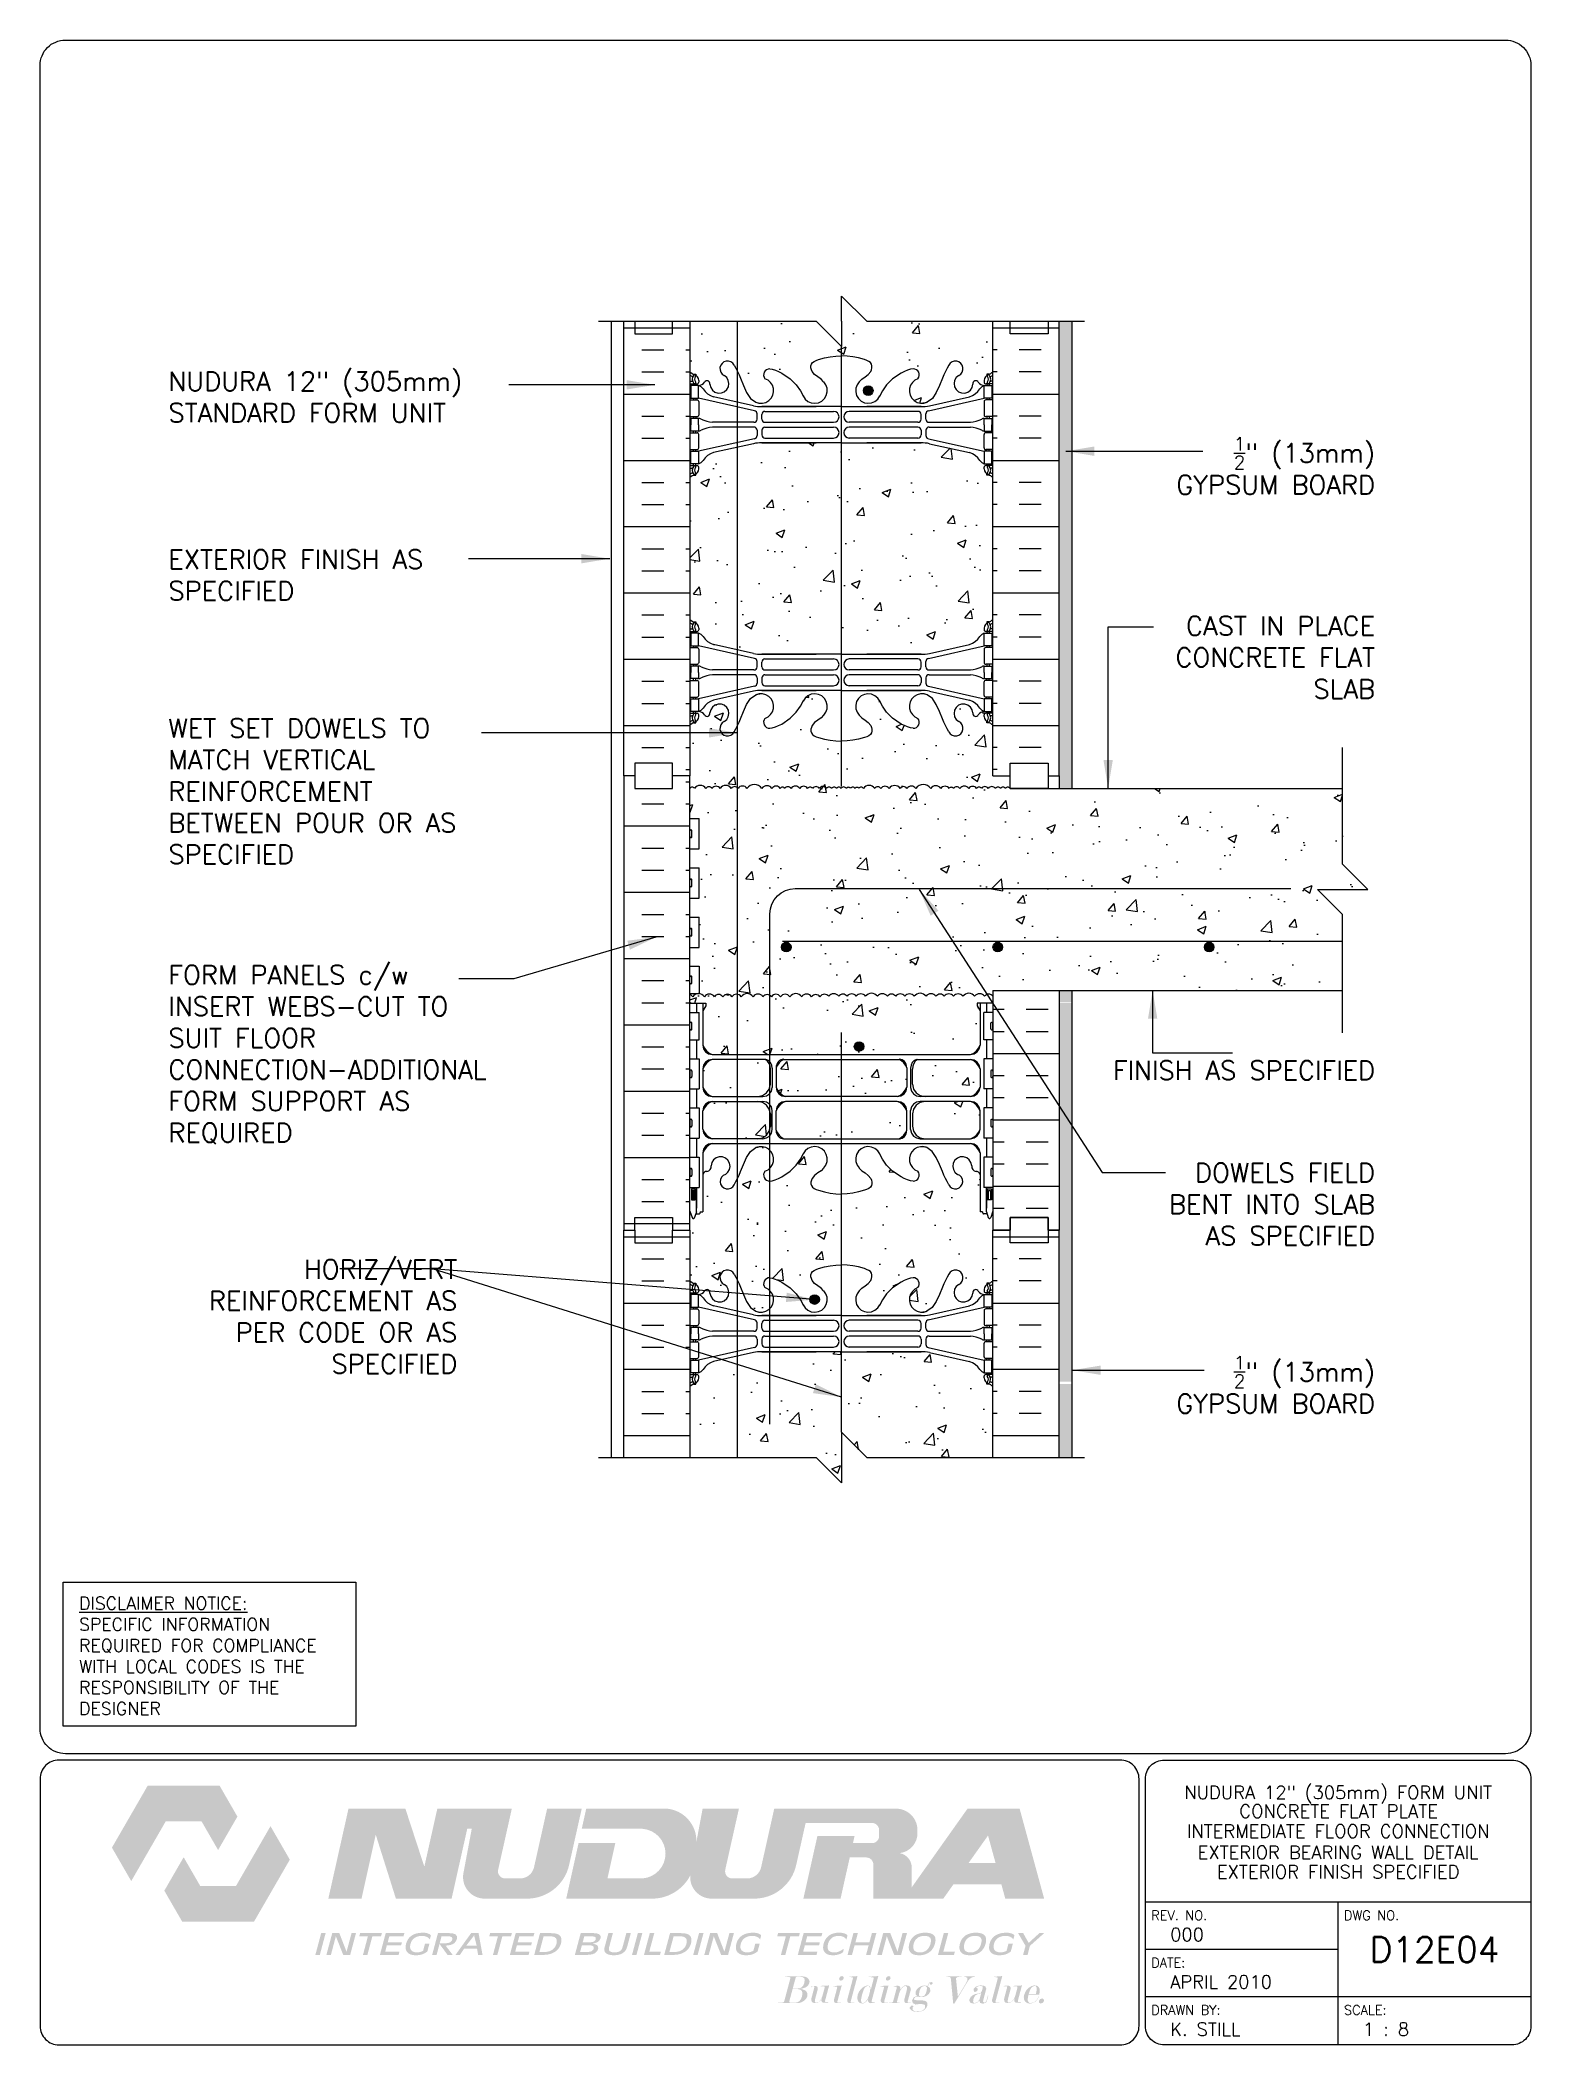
# Paper-space layout 'D12E04' of a CAD drawing. Header units: inches. Extents: x 0.42 to 7.8, y 0.49 to 10.41.
# The model-space entities are those that its viewports show. They can reach past a viewport. Long polylines and large blocks are cut down to what shows.
import ezdxf
from ezdxf.enums import TextEntityAlignment as Align

# ---------------------------------------------------------------- set-up
doc = ezdxf.new("R2010")
doc.units = ezdxf.units.IN
doc.header["$LTSCALE"] = 0.5
doc.header["$MEASUREMENT"] = 0
doc.linetypes.add('DASHED2', pattern=[0.375, 0.25, -0.125])
for name, color, linetype in [('HATCH', 12, 'Continuous'), ('line25', 2, 'Continuous'), ('LINE3', 3, 'Continuous'), ('LINE50', 5, 'Continuous'), ('LINE9', 9, 'Continuous'), ('LOGO', 7, 'Continuous'), ('TBK_LINE65', 3, 'Continuous'), ('TBK_TEXT', 4, 'Continuous'), ('TEXT', 4, 'Continuous'), ('Web_Edge', 9, 'Continuous')]:
    doc.layers.add(name, color=color, linetype=linetype)
doc.styles.add('DIM', font='romans.shx', dxfattribs={"width": 0.7})
doc.styles.add('ROMANS', font='romans.shx', dxfattribs={"height": 0.75})
doc.dimstyles.new('ext_12', dxfattribs={"dimscale": 12, "dimtxt": 0.09375, "dimasz": 0.09375, "dimexe": 0.09375, "dimexo": 0.0625, "dimgap": 0.0625, "dimtad": 1, "dimdec": 1, "dimzin": 3, "dimdsep": 46, "dimlunit": 4, "dimtxsty": 'DIM', "dimcen": 0.09, "dimdle": 0.09375, "dimclrt": 4, "dimadec": 0, "dimazin": 0, "dimtfac": 1, "dimtdec": 1, "dimtmove": 2, "dimatfit": 3, "dimfxl": 1, "dimfrac": 2, "dimtolj": 1, "dimtzin": 0, "dimarcsym": 0})

psp = doc.layouts.new('D12E04')

# ---------------------------------------------------------------- texts
at = {"layer": 'TBK_TEXT', "color": 7, "style": 'ROMANS'}
for s, p in [('REV. NO.', (5.9215, 1.107)), ('DWG NO.', (6.876, 1.107)), ('DATE:', (5.9215, 0.8726)), ('DRAWN BY:', (5.9215, 0.6382)), ('SCALE:', (6.876, 0.6382))]:
    psp.add_text(s, height=0.04688, dxfattribs=at).set_placement(p)
at = {"layer": 'TEXT', "insert": (0.6134, 2.7065), "char_height": 0.0625, "width": 1.41371, "attachment_point": 1, "style": 'ROMANS'}
psp.add_mtext('{\\Fromans.shx|c1;\\LDISCLAIMER NOTICE:\\l\\PSPECIFIC INFORMATION REQUIRED FOR COMPLIANCE WITH LOCAL CODES IS THE RESPONSIBILITY OF THE DESIGNER}', dxfattribs=at)

msp = doc.modelspace()

# ---------------------------------------------------------------- texts
at = {"layer": 'TEXT', "char_height": 0.75, "style": 'ROMANS'}
for s, insert, width, attachment_point in [('NUDURA 12" (305mm) STANDARD FORM UNIT', (103.588, 156.034), 12.95276, 4), ('\\A1;{\\H0.7x;\\S1/2;}" (13mm) GYPSUM BOARD', (151.383, 153.312), 9.23436, 6), ('EXTERIOR FINISH AS SPECIFIED', (103.588, 148.983), 12.95276, 4), ('\\A1;{\\H1x;CAST IN PLACE CONCRETE FLAT SLAB}', (151.383, 145.723), 9.23436, 6), ('WET SET DOWELS TO MATCH VERTICAL REINFORCEMENT BETWEEN POUR OR AS SPECIFIED', (103.584, 140.42), 12.95276, 4), ('FORM PANELS c/w INSERT WEBS-CUT TO SUIT FLOOR CONNECTION-ADDITIONAL FORM SUPPORT AS REQUIRED', (103.588, 129.988), 12.95276, 4), ('FINISH AS SPECIFIED', (151.383, 129.365), 10.51485, 6), ('DOWELS FIELD BENT INTO SLAB AS SPECIFIED ', (151.383, 124.063), 10.51485, 6), ('HORIZ/VERT REINFORCEMENT AS PER CODE OR AS SPECIFIED', (115.026, 119.615), 11.41772, 6), ('\\A1;{\\H0.7x;\\S1/2;}" (13mm) GYPSUM BOARD', (151.383, 116.921), 9.22072, 6)]:
    msp.add_mtext(s, dxfattribs=dict(at, insert=insert, width=width, attachment_point=attachment_point))

# ---------------------------------------------------------------- blocks, each defined once
blk = doc.blocks.new('TITLEBLOCK-Tag')
at = {"style": 'ROMANS'}
for tag, height, p in [('TITLE_LINE_1', 0.065, (0.927, -0.1328)), ('TITLE_LINE_2', 0.065, (0.9294, -0.2258)), ('CENTRE-LINE-3', 0.065, (0.927, -0.3246)), ('TITLE_LINE_4', 0.065, (0.927, -0.4299)), ('TITLE_LINE_5', 0.065, (0.927, -0.526)), ('DWG', 0.125, (1.4043, -0.9102))]:
    blk.add_attdef(tag, text='', height=height, dxfattribs=at).set_placement(p, align=Align.MIDDLE_CENTER)
for tag, p in [('LATEST_REVISION', (0.0954, -0.8366)), ('REVISION_DATE', (0.0954, -1.071)), ('DRAWN_BY', (0.0954, -1.3053)), ('SCALE', (1.0499, -1.3053))]:
    blk.add_attdef(tag, text='', height=0.065, dxfattribs=at).set_placement(p, align=Align.MIDDLE_LEFT)
blk = doc.blocks.new('12-inch Hinge Pin Web')
at = {"layer": 'Web_Edge'}
for p, q in [((349.969, 208.905), (350.059, 208.905)), ((350.059, 208.905), (350.059, 208.863)), ((361.677, 208.905), (361.587, 208.905)), ((361.587, 208.905), (361.587, 208.863)), ((349.823, 208.626), (349.901, 208.626)), ((349.823, 208.526), (350.107, 208.526)), ((349.969, 208.526), (349.969, 208.456)), ((350.059, 208.526), (350.059, 208.456)), ((350.169, 208.656), (350.169, 208.588)), ((361.477, 208.656), (361.477, 208.588)), ((361.823, 208.526), (361.54, 208.526)), ((361.587, 208.526), (361.587, 208.456)), ((361.677, 208.526), (361.677, 208.456)), ((361.823, 208.626), (361.746, 208.626)), ((349.823, 207.886), (350.107, 207.886)), ((349.969, 207.956), (349.969, 207.886)), ((350.059, 207.956), (350.059, 207.886)), ((352.382, 207.459), (350.164, 207.956)), ((350.169, 207.823), (350.169, 207.288)), ((352.339, 207.658), (350.758, 208.011)), ((352.48, 207.125), (352.48, 207.337)), ((352.666, 207.622), (354.823, 207.622)), ((355.823, 207.622), (352.666, 207.622)), ((352.667, 207.126), (352.667, 207.31)), ((352.792, 207.435), (355.511, 207.435)), ((355.823, 207.622), (358.981, 207.622)), ((358.855, 207.435), (356.135, 207.435)), ((358.981, 207.622), (356.823, 207.622)), ((358.98, 207.126), (358.98, 207.31)), ((359.167, 207.125), (359.167, 207.337)), ((359.265, 207.459), (361.482, 207.956)), ((359.308, 207.658), (360.889, 208.011)), ((361.477, 207.823), (361.477, 207.288)), ((361.823, 207.886), (361.54, 207.886)), ((361.587, 207.956), (361.587, 207.886)), ((361.677, 207.956), (361.677, 207.886)), ((349.823, 207.226), (350.107, 207.226)), ((349.823, 206.586), (350.107, 206.586)), ((349.969, 207.226), (349.969, 207.156)), ((349.969, 206.586), (349.969, 206.656)), ((350.059, 207.226), (350.059, 207.156)), ((350.059, 206.586), (350.059, 206.656)), ((350.169, 205.988), (350.169, 206.523)), ((352.355, 207), (350.717, 207)), ((352.355, 206.812), (350.717, 206.812)), ((352.48, 206.687), (352.48, 206.475)), ((352.667, 206.686), (352.667, 206.502)), ((352.792, 207.001), (355.511, 207.001)), ((352.792, 206.811), (355.511, 206.811)), ((358.855, 207.001), (356.135, 207.001)), ((358.855, 206.811), (356.135, 206.811)), ((358.98, 206.686), (358.98, 206.502)), ((359.167, 206.687), (359.167, 206.475)), ((359.292, 207), (360.93, 207)), ((359.292, 206.812), (360.93, 206.812)), ((361.477, 205.988), (361.477, 206.523)), ((361.823, 207.226), (361.54, 207.226)), ((361.823, 206.586), (361.54, 206.586)), ((361.587, 207.226), (361.587, 207.156)), ((361.587, 206.586), (361.587, 206.656)), ((361.677, 207.226), (361.677, 207.156)), ((361.677, 206.586), (361.677, 206.656)), ((349.823, 205.926), (350.107, 205.926)), ((349.969, 205.856), (349.969, 205.926)), ((350.059, 205.856), (350.059, 205.926)), ((352.382, 206.353), (350.164, 205.856)), ((352.339, 206.154), (350.758, 205.801)), ((352.666, 206.19), (354.823, 206.19)), ((355.823, 206.19), (352.666, 206.19)), ((352.792, 206.377), (355.511, 206.377)), ((355.823, 206.19), (358.981, 206.19)), ((358.855, 206.377), (356.135, 206.377)), ((358.981, 206.19), (356.823, 206.19)), ((359.265, 206.353), (361.482, 205.856)), ((359.308, 206.154), (360.889, 205.801)), ((361.823, 205.926), (361.54, 205.926)), ((361.587, 205.856), (361.587, 205.926)), ((361.677, 205.856), (361.677, 205.926)), ((349.823, 205.286), (350.107, 205.286)), ((349.823, 205.186), (349.901, 205.186)), ((349.969, 205.286), (349.969, 205.356)), ((349.969, 204.907), (350.059, 204.907)), ((350.059, 205.286), (350.059, 205.356)), ((350.059, 204.907), (350.059, 204.949)), ((350.169, 205.156), (350.169, 205.223)), ((361.477, 205.156), (361.477, 205.223)), ((361.823, 205.286), (361.54, 205.286)), ((361.587, 205.286), (361.587, 205.356)), ((361.587, 204.907), (361.587, 204.949)), ((361.677, 204.907), (361.587, 204.907)), ((361.677, 205.286), (361.677, 205.356)), ((361.823, 205.186), (361.746, 205.186)), ((349.823, 198.818), (349.901, 198.818)), ((349.823, 198.718), (350.107, 198.718)), ((349.969, 199.097), (350.059, 199.097)), ((349.969, 198.718), (349.969, 198.648)), ((350.059, 199.097), (350.059, 199.055)), ((350.059, 198.718), (350.059, 198.648)), ((350.169, 198.848), (350.169, 198.781)), ((361.477, 198.848), (361.477, 198.781)), ((361.823, 198.718), (361.54, 198.718)), ((361.677, 199.097), (361.587, 199.097)), ((361.587, 199.097), (361.587, 199.055)), ((361.587, 198.718), (361.587, 198.648)), ((361.677, 198.718), (361.677, 198.648)), ((361.823, 198.818), (361.746, 198.818)), ((349.823, 198.078), (350.107, 198.078)), ((349.969, 198.148), (349.969, 198.078)), ((350.059, 198.148), (350.059, 198.078)), ((352.382, 197.652), (350.164, 198.148)), ((350.169, 198.016), (350.169, 197.481)), ((352.339, 197.85), (350.758, 198.203)), ((352.666, 197.814), (354.823, 197.814)), ((355.823, 197.814), (352.666, 197.814)), ((355.823, 197.814), (358.981, 197.814)), ((358.981, 197.814), (356.823, 197.814)), ((359.265, 197.652), (361.482, 198.148)), ((359.308, 197.85), (360.889, 198.203)), ((361.477, 198.016), (361.477, 197.481)), ((361.823, 198.078), (361.54, 198.078)), ((361.587, 198.148), (361.587, 198.078)), ((361.677, 198.148), (361.677, 198.078)), ((349.823, 197.418), (350.107, 197.418)), ((349.969, 197.418), (349.969, 197.348)), ((350.059, 197.418), (350.059, 197.348)), ((352.355, 197.192), (350.717, 197.192)), ((352.355, 197.004), (350.717, 197.004)), ((352.48, 197.317), (352.48, 197.53)), ((352.667, 197.318), (352.667, 197.502)), ((352.792, 197.627), (355.511, 197.627)), ((352.792, 197.193), (355.511, 197.193)), ((352.792, 197.003), (355.511, 197.003)), ((358.855, 197.627), (356.135, 197.627)), ((358.855, 197.193), (356.135, 197.193)), ((358.855, 197.003), (356.135, 197.003)), ((358.98, 197.318), (358.98, 197.502)), ((359.167, 197.317), (359.167, 197.53)), ((359.292, 197.192), (360.93, 197.192)), ((359.292, 197.004), (360.93, 197.004)), ((361.823, 197.418), (361.54, 197.418)), ((361.587, 197.418), (361.587, 197.348)), ((361.677, 197.418), (361.677, 197.348)), ((349.823, 196.778), (350.107, 196.778)), ((349.969, 196.778), (349.969, 196.848)), ((350.059, 196.778), (350.059, 196.848)), ((352.382, 196.545), (350.164, 196.048)), ((350.169, 196.181), (350.169, 196.716)), ((352.339, 196.347), (350.758, 195.994)), ((352.48, 196.879), (352.48, 196.667)), ((352.666, 196.383), (354.823, 196.383)), ((355.823, 196.383), (352.666, 196.383)), ((352.667, 196.878), (352.667, 196.694)), ((352.792, 196.569), (355.511, 196.569)), ((355.823, 196.383), (358.981, 196.383)), ((358.855, 196.569), (356.135, 196.569)), ((358.981, 196.383), (356.823, 196.383)), ((358.98, 196.878), (358.98, 196.694)), ((359.167, 196.879), (359.167, 196.667)), ((359.265, 196.545), (361.482, 196.048)), ((359.308, 196.347), (360.889, 195.994)), ((361.477, 196.181), (361.477, 196.716)), ((361.823, 196.778), (361.54, 196.778)), ((361.587, 196.778), (361.587, 196.848)), ((361.677, 196.778), (361.677, 196.848)), ((349.823, 196.118), (350.107, 196.118)), ((349.823, 195.478), (350.107, 195.478)), ((349.823, 195.378), (349.901, 195.378)), ((349.969, 196.048), (349.969, 196.118)), ((349.969, 195.478), (349.969, 195.548)), ((350.059, 196.048), (350.059, 196.118)), ((350.059, 195.478), (350.059, 195.548)), ((350.169, 195.348), (350.169, 195.416)), ((361.477, 195.348), (361.477, 195.416)), ((361.823, 196.118), (361.54, 196.118)), ((361.823, 195.478), (361.54, 195.478)), ((361.587, 196.048), (361.587, 196.118)), ((361.587, 195.478), (361.587, 195.548)), ((361.677, 196.048), (361.677, 196.118)), ((361.677, 195.478), (361.677, 195.548)), ((361.823, 195.378), (361.746, 195.378)), ((349.969, 195.099), (350.059, 195.099)), ((350.059, 195.099), (350.059, 195.141)), ((361.587, 195.099), (361.587, 195.141)), ((361.677, 195.099), (361.587, 195.099))]:
    blk.add_line(p, q, dxfattribs=at)
for points in [[(349.864, 207.956), (350.164, 207.956), (350.164, 208.456), (349.864, 208.456)], [(361.782, 207.956), (361.482, 207.956), (361.482, 208.456), (361.782, 208.456)], [(349.864, 205.856), (350.164, 205.856), (350.164, 205.356), (349.864, 205.356)], [(361.782, 205.856), (361.482, 205.856), (361.482, 205.356), (361.782, 205.356)], [(349.864, 198.148), (350.164, 198.148), (350.164, 198.648), (349.864, 198.648)], [(361.782, 198.148), (361.482, 198.148), (361.482, 198.648), (361.782, 198.648)], [(349.864, 196.048), (350.164, 196.048), (350.164, 195.548), (349.864, 195.548)], [(361.782, 196.048), (361.482, 196.048), (361.482, 195.548), (361.782, 195.548)]]:
    blk.add_lwpolyline(points, close=True, dxfattribs=at)
for points in [[(350.164, 206.906), (350.164, 207.156), (349.864, 207.156), (349.864, 206.906)], [(350.164, 206.906), (350.164, 206.656), (349.864, 206.656), (349.864, 206.906)], [(361.482, 206.906), (361.482, 207.156), (361.782, 207.156), (361.782, 206.906)], [(361.482, 206.906), (361.482, 206.656), (361.782, 206.656), (361.782, 206.906)], [(350.164, 197.098), (350.164, 197.348), (349.864, 197.348), (349.864, 197.098)], [(350.164, 197.098), (350.164, 196.848), (349.864, 196.848), (349.864, 197.098)], [(361.482, 197.098), (361.482, 197.348), (361.782, 197.348), (361.782, 197.098)], [(361.482, 197.098), (361.482, 196.848), (361.782, 196.848), (361.782, 197.098)]]:
    blk.add_lwpolyline(points, dxfattribs=at)
for centre, radius, start, end in [((350.169, 209.363), 0.5, 226.21089, 250.52878), ((350.169, 209.363), 0.6, 234.78322, 245.07477), ((350.163, 208.71), 0.25, 140.11451, 222.46087), ((350.005, 208.841), 0.045, 321.448, 139.1879), ((349.919, 208.656), 0.25, 0, 70.52878), ((350.989, 208.532), 0.375, 182.92371, 59.86753), ((351.309, 209.126), 0.3, 27.59697, 243.94252), ((352.982, 208.879), 0.242, 90, 218.23271), ((358.665, 208.879), 0.242, 321.76729, 90), ((360.337, 209.126), 0.3, 296.05748, 152.40303), ((360.657, 208.532), 0.375, 120.13247, 357.07629), ((361.727, 208.656), 0.25, 109.47122, 180), ((361.641, 208.841), 0.045, 40.8121, 218.552), ((361.477, 209.363), 0.5, 289.47122, 313.78911), ((361.484, 208.71), 0.25, 317.53913, 39.88549), ((361.477, 209.363), 0.6, 294.92523, 305.21678), ((349.902, 208.646), 0.0196, 269.40316, 15.4901), ((349.907, 208.8), 0.021, 343.464, 63.99573), ((350.012, 208.572), 0.045, 222.46087, 42.46087), ((350.163, 208.71), 0.16, 140.00008, 222.46087), ((350.107, 208.588), 0.0625, 270, 0), ((350.127, 208.805), 0.352, 276.12908, 321.53314), ((350.042, 208.113), 0.364, 34.97751, 70.33874), ((350.965, 208.725), 0.743, 212.79192, 253.81071), ((350.504, 208.537), 0.113, 347.81557, 154.05694), ((352.636, 208.254), 0.5, 246.21387, 71.79367), ((354.761, 208.254), 0.5, 204.81899, 44.18751), ((356.886, 208.254), 0.5, 135.81249, 335.18101), ((359.011, 208.254), 0.5, 108.20633, 293.78613), ((360.682, 208.725), 0.743, 286.18929, 327.20808), ((361.143, 208.537), 0.113, 25.94306, 192.18443), ((361.52, 208.805), 0.352, 218.46686, 263.87092), ((361.605, 208.113), 0.364, 109.66126, 145.02249), ((361.54, 208.588), 0.0625, 180, 270), ((361.635, 208.572), 0.045, 137.53913, 317.53913), ((361.484, 208.71), 0.16, 317.53913, 39.99992), ((361.74, 208.8), 0.021, 116.00427, 196.536), ((361.745, 208.646), 0.0196, 164.5099, 270.59684), ((350.107, 207.823), 0.0625, 0, 90), ((350.107, 207.288), 0.0625, 270, 0), ((352.666, 209.122), 1.5, 257.41348, 270), ((352.355, 207.337), 0.125, 0, 77.37673), ((352.792, 207.31), 0.125, 90, 180), ((355.511, 207.218), 0.217, 270, 90), ((356.135, 207.218), 0.217, 90, 270), ((358.855, 207.31), 0.125, 0, 90), ((358.981, 209.122), 1.5, 270, 282.58652), ((359.292, 207.337), 0.125, 102.62327, 180), ((361.54, 207.823), 0.0625, 90, 180), ((361.54, 207.288), 0.0625, 180, 270), ((350.107, 206.523), 0.0625, 0, 90), ((350.16, 206.937), 0.219, 60.49375, 88.91995), ((350.16, 206.875), 0.219, 271.08005, 299.50625), ((350.806, 208.167), 1.17, 242.63655, 265.65045), ((350.806, 205.645), 1.17, 94.34955, 117.36345), ((352.355, 207.125), 0.125, 270, 0), ((352.355, 206.687), 0.125, 0, 90), ((352.355, 206.475), 0.125, 282.62327, 0), ((352.792, 207.126), 0.125, 180, 270), ((352.792, 206.686), 0.125, 90, 180), ((352.792, 206.502), 0.125, 180, 270), ((355.511, 206.594), 0.217, 270, 90), ((356.135, 206.594), 0.217, 90, 270), ((358.855, 207.126), 0.125, 270, 360), ((358.855, 206.686), 0.125, 0, 90), ((358.855, 206.502), 0.125, 270, 0), ((359.292, 207.125), 0.125, 180, 270), ((359.292, 206.687), 0.125, 90, 180), ((359.292, 206.475), 0.125, 180, 257.37673), ((360.841, 208.167), 1.17, 274.34955, 297.36345), ((360.841, 205.645), 1.17, 62.63655, 85.65045), ((361.487, 206.937), 0.219, 91.08005, 119.50625), ((361.487, 206.875), 0.219, 240.49375, 268.91995), ((361.54, 206.523), 0.0625, 90, 180), ((350.107, 205.988), 0.0625, 270, 0), ((350.965, 205.087), 0.743, 106.18929, 147.20808), ((352.666, 204.69), 1.5, 90, 102.58652), ((358.981, 204.69), 1.5, 77.41348, 90), ((360.682, 205.087), 0.743, 32.79192, 73.81071), ((361.54, 205.988), 0.0625, 180, 270), ((350.169, 204.449), 0.6, 114.92523, 125.21678), ((350.169, 204.449), 0.5, 109.47122, 133.78911), ((349.902, 205.166), 0.0196, 344.5099, 90.59684), ((350.163, 205.101), 0.25, 137.53913, 219.88549), ((349.907, 205.012), 0.021, 296.00427, 16.536), ((350.005, 204.97), 0.045, 220.8121, 38.552), ((350.012, 205.24), 0.045, 317.53913, 137.53913), ((350.163, 205.101), 0.16, 137.53913, 219.99992), ((349.919, 205.156), 0.25, 289.47122, 360), ((350.107, 205.223), 0.0625, 360, 90), ((350.042, 205.699), 0.364, 289.66126, 325.02249), ((361.605, 205.699), 0.364, 214.97751, 250.33874), ((361.54, 205.223), 0.0625, 90, 180), ((361.727, 205.156), 0.25, 180, 250.52878), ((361.635, 205.24), 0.045, 42.46087, 222.46087), ((361.641, 204.97), 0.045, 141.448, 319.1879), ((361.484, 205.101), 0.16, 320.00008, 42.46087), ((361.477, 204.449), 0.5, 46.21089, 70.52878), ((361.484, 205.101), 0.25, 320.11451, 42.46087), ((361.74, 205.012), 0.021, 163.464, 243.99573), ((361.745, 205.166), 0.0196, 89.40316, 195.4901), ((361.477, 204.449), 0.6, 54.78322, 65.07477), ((350.169, 199.555), 0.5, 226.21089, 250.52878), ((350.169, 199.555), 0.6, 234.78322, 245.07477), ((349.902, 198.838), 0.0196, 269.40316, 15.4901), ((350.163, 198.903), 0.25, 140.11451, 222.46087), ((349.907, 198.992), 0.021, 343.464, 63.99573), ((350.005, 199.034), 0.045, 321.448, 139.1879), ((350.012, 198.764), 0.045, 222.46087, 42.46087), ((349.919, 198.848), 0.25, 0, 70.52878), ((350.163, 198.903), 0.16, 140.00008, 222.46087), ((350.107, 198.781), 0.0625, 270, 0), ((350.042, 198.306), 0.364, 34.97751, 70.33874), ((350.965, 198.917), 0.743, 212.79192, 253.81071), ((360.682, 198.917), 0.743, 286.18929, 327.20808), ((361.605, 198.306), 0.364, 109.66126, 145.02249), ((361.727, 198.848), 0.25, 109.47122, 180), ((361.54, 198.781), 0.0625, 180, 270), ((361.635, 198.764), 0.045, 137.53913, 317.53913), ((361.641, 199.034), 0.045, 40.8121, 218.552), ((361.484, 198.903), 0.16, 317.53913, 39.99992), ((361.477, 199.555), 0.5, 289.47122, 313.78911), ((361.484, 198.903), 0.25, 317.53913, 39.88549), ((361.74, 198.992), 0.021, 116.00427, 196.536), ((361.745, 198.838), 0.0196, 164.5099, 270.59684), ((361.477, 199.555), 0.6, 294.92523, 305.21678), ((350.107, 198.016), 0.0625, 0, 90), ((352.666, 199.314), 1.5, 257.41348, 270), ((358.981, 199.314), 1.5, 270, 282.58652), ((361.54, 198.016), 0.0625, 90, 180), ((350.107, 197.481), 0.0625, 270, 0), ((350.16, 197.13), 0.219, 60.49375, 88.91995), ((350.806, 198.359), 1.17, 242.63655, 265.65045), ((350.806, 195.837), 1.17, 94.34955, 117.36345), ((352.355, 197.317), 0.125, 270, 0), ((352.355, 196.879), 0.125, 0, 90), ((352.355, 197.53), 0.125, 0, 77.37673), ((352.792, 197.502), 0.125, 90, 180), ((352.792, 197.318), 0.125, 180, 270), ((352.792, 196.878), 0.125, 90, 180), ((355.511, 197.41), 0.217, 270, 90), ((355.511, 196.786), 0.217, 270, 90), ((356.135, 197.41), 0.217, 90, 270), ((356.135, 196.786), 0.217, 90, 270), ((358.855, 197.502), 0.125, 0, 90), ((358.855, 197.318), 0.125, 270, 360), ((358.855, 196.878), 0.125, 0, 90), ((359.292, 197.53), 0.125, 102.62327, 180), ((359.292, 197.317), 0.125, 180, 270), ((359.292, 196.879), 0.125, 90, 180), ((360.841, 198.359), 1.17, 274.34955, 297.36345), ((360.841, 195.837), 1.17, 62.63655, 85.65045), ((361.487, 197.13), 0.219, 91.08005, 119.50625), ((361.54, 197.481), 0.0625, 180, 270), ((350.107, 196.716), 0.0625, 0, 90), ((350.107, 196.181), 0.0625, 270, 0), ((350.16, 197.067), 0.219, 271.08005, 299.50625), ((352.666, 194.883), 1.5, 90, 102.58652), ((352.355, 196.667), 0.125, 282.62327, 0), ((352.636, 195.75), 0.5, 288.20633, 113.78613), ((352.792, 196.694), 0.125, 180, 270), ((354.761, 195.75), 0.5, 315.81249, 155.18101), ((356.886, 195.75), 0.5, 24.81899, 224.18751), ((359.011, 195.75), 0.5, 66.21387, 251.79367), ((358.855, 196.694), 0.125, 270, 0), ((358.981, 194.883), 1.5, 77.41348, 90), ((359.292, 196.667), 0.125, 180, 257.37673), ((361.487, 197.067), 0.219, 240.49375, 268.91995), ((361.54, 196.716), 0.0625, 90, 180), ((361.54, 196.181), 0.0625, 180, 270), ((349.902, 195.359), 0.0196, 344.5099, 90.59684), ((350.163, 195.294), 0.25, 137.53913, 219.88549), ((350.012, 195.432), 0.045, 317.53913, 137.53913), ((350.163, 195.294), 0.16, 137.53913, 219.99992), ((349.919, 195.348), 0.25, 289.47122, 360), ((350.107, 195.416), 0.0625, 360, 90), ((350.042, 195.891), 0.364, 289.66126, 325.02249), ((350.127, 195.199), 0.352, 38.46686, 83.87092), ((350.965, 195.28), 0.743, 106.18929, 147.20808), ((350.504, 195.467), 0.113, 205.94306, 12.18443), ((350.989, 195.472), 0.375, 300.13247, 177.07629), ((360.657, 195.472), 0.375, 2.92371, 239.86753), ((360.682, 195.28), 0.743, 32.79192, 73.81071), ((361.143, 195.467), 0.113, 167.81557, 334.05694), ((361.52, 195.199), 0.352, 96.12908, 141.53314), ((361.605, 195.891), 0.364, 214.97751, 250.33874), ((361.54, 195.416), 0.0625, 90, 180), ((361.727, 195.348), 0.25, 180, 250.52878), ((361.635, 195.432), 0.045, 42.46087, 222.46087), ((361.484, 195.294), 0.16, 320.00008, 42.46087), ((361.484, 195.294), 0.25, 320.11451, 42.46087), ((361.745, 195.359), 0.0196, 89.40316, 195.4901), ((350.169, 194.641), 0.6, 114.92523, 125.21678), ((350.169, 194.641), 0.5, 109.47122, 133.78911), ((349.907, 195.204), 0.021, 296.00427, 16.536), ((350.005, 195.163), 0.045, 220.8121, 38.552), ((351.309, 194.878), 0.3, 116.05748, 332.40303), ((352.982, 195.125), 0.242, 141.76729, 270), ((358.665, 195.125), 0.242, 270, 38.23271), ((360.337, 194.878), 0.3, 207.59697, 63.94252), ((361.641, 195.163), 0.045, 141.448, 319.1879), ((361.477, 194.641), 0.5, 46.21089, 70.52878), ((361.74, 195.204), 0.021, 163.464, 243.99573), ((361.477, 194.641), 0.6, 54.78322, 65.07477)]:
    blk.add_arc(centre, radius, start, end, dxfattribs=at)
for points, knots in [([(355.119, 208.603), (355.012, 208.766), (354.652, 208.856), (354.575, 209.352), (355.123, 209.588), (355.527, 209.616), (355.823, 209.637)], [0.229407, 0.229407, 0.229407, 0.229407, 0.844432, 1.128849, 1.464331, 2.389004, 2.389004, 2.389004, 2.389004]), ([(356.527, 208.603), (356.635, 208.766), (356.995, 208.856), (357.072, 209.352), (356.524, 209.588), (356.12, 209.616), (355.823, 209.637)], [0.229407, 0.229407, 0.229407, 0.229407, 0.844432, 1.128849, 1.464331, 2.389004, 2.389004, 2.389004, 2.389004]), ([(351.575, 209.265), (351.661, 209.098), (351.914, 208.608), (352.128, 207.859), (352.538, 207.764), (352.595, 207.756)], [0, 0, 0, 0, 0.579211, 1.703896, 1.875321, 1.875321, 1.875321, 1.875321]), ([(352.982, 209.121), (353.103, 209.123), (353.937, 208.766), (354.176, 208.309), (354.317, 208.026)], [0.038125, 0.038125, 0.038125, 0.038125, 0.320663, 1.258119, 1.258119, 1.258119, 1.258119]), ([(358.665, 209.121), (358.544, 209.123), (357.71, 208.766), (357.471, 208.309), (357.33, 208.026)], [0.038125, 0.038125, 0.038125, 0.038125, 0.320663, 1.258119, 1.258119, 1.258119, 1.258119]), ([(360.072, 209.265), (359.986, 209.098), (359.733, 208.608), (359.519, 207.859), (359.109, 207.764), (359.052, 207.756)], [0, 0, 0, 0, 0.579211, 1.703896, 1.875321, 1.875321, 1.875321, 1.875321]), ([(351.575, 194.739), (351.661, 194.906), (351.914, 195.396), (352.128, 196.145), (352.538, 196.24), (352.595, 196.248)], [0, 0, 0, 0, 0.579211, 1.703896, 1.875321, 1.875321, 1.875321, 1.875321]), ([(360.072, 194.739), (359.986, 194.906), (359.733, 195.396), (359.519, 196.145), (359.109, 196.24), (359.052, 196.248)], [0, 0, 0, 0, 0.579211, 1.703896, 1.875321, 1.875321, 1.875321, 1.875321]), ([(352.982, 194.883), (353.103, 194.881), (353.937, 195.239), (354.176, 195.695), (354.317, 195.979)], [0.038125, 0.038125, 0.038125, 0.038125, 0.320663, 1.258119, 1.258119, 1.258119, 1.258119]), ([(355.119, 195.401), (355.012, 195.238), (354.652, 195.148), (354.575, 194.652), (355.123, 194.416), (355.527, 194.388), (355.823, 194.367)], [0.229407, 0.229407, 0.229407, 0.229407, 0.844432, 1.128849, 1.464331, 2.389004, 2.389004, 2.389004, 2.389004]), ([(356.527, 195.401), (356.635, 195.238), (356.995, 195.148), (357.072, 194.652), (356.524, 194.416), (356.12, 194.388), (355.823, 194.367)], [0.229407, 0.229407, 0.229407, 0.229407, 0.844432, 1.128849, 1.464331, 2.389004, 2.389004, 2.389004, 2.389004]), ([(358.665, 194.883), (358.544, 194.881), (357.71, 195.239), (357.471, 195.695), (357.33, 195.979)], [0.038125, 0.038125, 0.038125, 0.038125, 0.320663, 1.258119, 1.258119, 1.258119, 1.258119])]:
    blk.add_open_spline(points, degree=3, knots=knots, dxfattribs=at)
for points in [[(352.667, 207.131), (352.667, 207.305)], [(358.98, 207.131), (358.98, 207.305)], [(352.667, 206.681), (352.667, 206.507)], [(358.98, 206.681), (358.98, 206.507)], [(352.667, 197.323), (352.667, 197.497)], [(358.98, 197.323), (358.98, 197.497)], [(352.667, 196.873), (352.667, 196.699)], [(358.98, 196.873), (358.98, 196.699)]]:
    blk.add_open_spline(points, degree=1, dxfattribs=at)

# ---------------------------------------------------------------- hatches: boundary and pattern name
at = {"layer": 'HATCH'}
h = msp.add_hatch(dxfattribs=at)
h.set_pattern_fill('AR-CONC', color=256, scale=0.5)
edge = h.paths.add_edge_path()
edge.add_line((129.247, 159.034), (124.247, 159.034))
edge.add_line((124.247, 159.034), (124.247, 157.034))
edge.add_arc((124.593, 157.395), 0.5, 226.21089, 246.42182)
edge.add_line((124.393, 156.937), (124.483, 156.937))
edge.add_line((124.483, 156.937), (124.483, 156.895))
edge.add_arc((124.343, 156.688), 0.25, 0, 55.9442, ccw=False)
edge.add_line((124.593, 156.688), (124.593, 156.621))
edge.add_arc((124.531, 156.621), 0.0625, -90, 0, ccw=False)
edge.add_line((124.531, 156.558), (124.483, 156.558))
edge.add_line((124.483, 156.558), (124.483, 156.488))
edge.add_line((124.483, 156.488), (124.588, 156.488))
edge.add_arc((124.551, 156.838), 0.352, 276.12908, 321.53314)
edge.add_arc((124.928, 156.57), 0.113, -12.18443, 154.05694, ccw=False)
edge.add_arc((125.413, 156.565), 0.375, 182.92371, 419.86753)
edge.add_arc((125.733, 157.158), 0.3, 27.59697, 243.94252, ccw=False)
edge.add_spline(control_points=[(125.999, 157.297), (126.085, 157.131), (126.338, 156.641), (126.532, 155.96), (126.858, 155.829)], knot_values=[0, 0, 0, 0, 0.579211, 1.703896, 1.703896, 1.703896, 1.703896], degree=3, periodic=0)
edge.add_spline(control_points=[(126.858, 155.829), (126.908, 155.809), (126.962, 155.797), (127.019, 155.788)], knot_values=[1.703896, 1.703896, 1.703896, 1.703896, 1.875321, 1.875321, 1.875321, 1.875321], degree=3, periodic=0)
edge.add_arc((127.06, 156.287), 0.5, 265.29258, 431.79367)
edge.add_arc((127.406, 156.911), 0.242, 90, 218.23271, ccw=False)
edge.add_spline(control_points=[(127.406, 157.153), (127.527, 157.155), (128.346, 156.804), (128.591, 156.357), (128.731, 156.077)], knot_values=[0.038125, 0.038125, 0.038125, 0.038125, 0.320663, 1.237398, 1.237398, 1.237398, 1.237398], degree=3, periodic=0)
edge.add_arc((129.185, 156.287), 0.5, 204.81899, 404.18751)
edge.add_spline(control_points=[(129.543, 156.635), (129.435, 156.798), (129.075, 156.889), (128.999, 157.384), (129.547, 157.62), (129.951, 157.649), (130.247, 157.67)], knot_values=[0.229407, 0.229407, 0.229407, 0.229407, 0.844432, 1.128849, 1.464331, 2.389004, 2.389004, 2.389004, 2.389004], degree=3, periodic=0)
edge.add_spline(control_points=[(130.247, 157.67), (130.543, 157.649), (130.947, 157.62), (131.495, 157.384), (131.419, 156.889), (131.059, 156.798), (130.951, 156.635)], knot_values=[0.229407, 0.229407, 0.229407, 0.229407, 1.15408, 1.489562, 1.773979, 2.389004, 2.389004, 2.389004, 2.389004], degree=3, periodic=0)
edge.add_arc((131.31, 156.287), 0.5, 135.81249, 335.18101)
edge.add_spline(control_points=[(131.763, 156.077), (131.903, 156.357), (132.148, 156.804), (132.967, 157.155), (133.088, 157.153)], knot_values=[0.038125, 0.038125, 0.038125, 0.038125, 0.95486, 1.237398, 1.237398, 1.237398, 1.237398], degree=3, periodic=0)
edge.add_arc((133.088, 156.911), 0.242, -38.23271, 90, ccw=False)
edge.add_arc((133.435, 156.287), 0.5, 108.20633, 274.70742)
edge.add_spline(control_points=[(133.476, 155.788), (133.532, 155.797), (133.587, 155.809), (133.636, 155.829)], knot_values=[1.703896, 1.703896, 1.703896, 1.703896, 1.875321, 1.875321, 1.875321, 1.875321], degree=3, periodic=0)
edge.add_spline(control_points=[(133.636, 155.829), (133.962, 155.96), (134.156, 156.641), (134.409, 157.131), (134.495, 157.297)], knot_values=[0, 0, 0, 0, 1.124685, 1.703896, 1.703896, 1.703896, 1.703896], degree=3, periodic=0)
edge.add_arc((134.761, 157.158), 0.3, -63.94252, 153.0283, ccw=False)
edge.add_arc((135.081, 156.565), 0.375, 120.13247, 357.07629)
edge.add_arc((135.566, 156.57), 0.113, 25.94306, 192.18443, ccw=False)
edge.add_arc((135.944, 156.838), 0.352, 218.46686, 263.87092)
edge.add_line((135.906, 156.488), (136.011, 156.488))
edge.add_line((136.011, 156.488), (136.011, 156.558))
edge.add_line((136.011, 156.558), (135.964, 156.558))
edge.add_arc((135.964, 156.621), 0.0625, 180, 270, ccw=False)
edge.add_line((135.901, 156.621), (135.901, 156.688))
edge.add_arc((136.151, 156.688), 0.25, 124.0558, 180, ccw=False)
edge.add_line((136.011, 156.895), (136.011, 156.937))
edge.add_line((136.011, 156.937), (136.101, 156.937))
edge.add_arc((135.901, 157.395), 0.5, 293.57818, 313.78911)
edge.add_line((136.247, 157.034), (136.247, 159.034))
edge.add_line((136.247, 159.034), (131.247, 159.034))
edge.add_line((131.247, 159.034), (130.247, 160.034))
edge.add_line((130.247, 160.034), (130.247, 159.034))
edge.add_line((130.247, 159.034), (130.247, 158.034))
edge.add_line((130.247, 158.034), (129.247, 159.034))
h = msp.add_hatch(dxfattribs=at)
h.set_pattern_fill('INSUL', color=256, scale=7, style=0)
h.set_pattern_definition([(0, (-2801.9145, -255.975), (0, 2.625), []), (0, (-2801.9145, -255.1), (0, 2.625), [0.875, -0.875]), (0, (-2801.9145, -254.225), (0, 2.625), [0.875, -0.875])])
h.paths.add_polyline_path([(121.622, 141.034), (122.06, 141.034), (122.06, 141.534), (123.56, 141.534), (123.56, 141.034), (124.247, 141.034), (124.247, 159.034), (123.56, 159.034), (123.56, 159.534), (122.06, 159.534), (122.06, 159.034), (121.622, 159.034)])
h = msp.add_hatch(dxfattribs=at)
h.set_pattern_fill('INSUL', color=256, scale=7, style=0)
h.set_pattern_definition([(180, (3062.4086, -255.975), (0, 2.625), []), (180, (3062.4086, -255.1), (0, 2.625), [0.875, -0.875]), (180, (3062.4086, -254.225), (0, 2.625), [0.875, -0.875])])
h.paths.add_polyline_path([(138.872, 141.034), (138.435, 141.034), (138.435, 141.534), (136.935, 141.534), (136.935, 141.034), (136.247, 141.034), (136.247, 159.034), (136.935, 159.034), (136.935, 159.534), (138.435, 159.534), (138.435, 159.034), (138.872, 159.034)])
h = msp.add_hatch(dxfattribs=at)
h.set_pattern_fill('AR-SAND', color=256, scale=0.5, style=0)
h.set_pattern_definition([(37.5, (-92.5193, 2.6143), (-0.0314967, 0.9634119), [0, -0.76, 0, -0.85, 0, -0.8125]), (7.5, (-92.5193, 2.6143), (0.8848884, 1.411073), [0, -0.41, 0, -0.685, 0, -0.2625]), (327.5, (-93.1343, 2.6143), (1.557071, 0.0028295), [0, -0.25, 0, -0.9, 0, -1.175]), (317.5, (-93.1343, 2.6143), (1.503063, 0.438838), [0, -0.125, 0, -0.59, 0, -0.675])])
h.paths.add_polyline_path([(139.372, 116.947), (138.872, 116.947), (138.872, 114.034), (139.372, 114.034)])
h.paths.add_polyline_path([(139.372, 132.534), (138.872, 132.534), (138.872, 132.06), (139.372, 132.06)])
h.paths.add_polyline_path([(139.372, 117.034), (138.872, 117.034), (138.872, 132.034), (139.372, 132.034)])
h.paths.add_polyline_path([(139.372, 140.534), (138.872, 140.534), (138.872, 159.034), (139.372, 159.034)])
h = msp.add_hatch(dxfattribs=at)
h.set_pattern_fill('AR-CONC', color=256, scale=0.5)
h.paths.add_polyline_path([(136.247, 152.842, 0.088416), (136.101, 152.939), (136.011, 152.939), (136.011, 152.981, -0.249069), (135.901, 153.188), (135.901, 153.256, -0.414214), (135.964, 153.318), (136.011, 153.318), (136.011, 153.388), (135.906, 153.388, -0.155529), (135.73, 153.522, 0.180914), (135.313, 153.834), (133.732, 154.187, 0.054974), (133.405, 154.223), (131.247, 154.223), (130.247, 154.223), (127.089, 154.223, 0.054974), (126.762, 154.187), (125.181, 153.834, 0.180914), (124.764, 153.522, -0.155529), (124.588, 153.388), (124.483, 153.388), (124.483, 153.318), (124.531, 153.318, -0.414214), (124.593, 153.256), (124.593, 153.188, -0.249069), (124.483, 152.981), (124.483, 152.939), (124.393, 152.939, 0.088416), (124.247, 152.842), (124.247, 147.227, 0.088416), (124.393, 147.129), (124.483, 147.129), (124.483, 147.088, -0.249069), (124.593, 146.881), (124.593, 146.813, -0.414214), (124.531, 146.751), (124.483, 146.751), (124.483, 146.681), (124.588, 146.681, -0.155529), (124.764, 146.547, 0.180914), (125.181, 146.235), (126.762, 145.882, 0.054974), (127.089, 145.846), (129.247, 145.846), (130.247, 145.846), (133.405, 145.846, 0.054974), (133.732, 145.882), (135.313, 146.235, 0.180914), (135.73, 146.547, -0.155529), (135.906, 146.681), (136.011, 146.681), (136.011, 146.751), (135.964, 146.751, -0.414214), (135.901, 146.813), (135.901, 146.881, -0.249069), (136.011, 147.088), (136.011, 147.129), (136.101, 147.129, 0.088416), (136.247, 147.227)])
h = msp.add_hatch(dxfattribs=at)
h.set_pattern_fill('AR-CONC', color=256, scale=0.5)
edge = h.paths.add_edge_path()
edge.add_line((136.935, 141.034), (136.247, 141.034))
edge.add_line((136.247, 141.034), (136.247, 143.034))
edge.add_arc((135.901, 142.674), 0.5, 46.21089, 66.42182)
edge.add_line((136.101, 143.132), (136.011, 143.132))
edge.add_line((136.011, 143.132), (136.011, 143.174))
edge.add_arc((136.151, 143.381), 0.25, 180, 235.9442, ccw=False)
edge.add_line((135.901, 143.381), (135.901, 143.448))
edge.add_arc((135.964, 143.448), 0.0625, 90, 180, ccw=False)
edge.add_line((135.964, 143.511), (136.011, 143.511))
edge.add_line((136.011, 143.511), (136.011, 143.581))
edge.add_line((136.011, 143.581), (135.906, 143.581))
edge.add_arc((135.944, 143.231), 0.352, 96.12908, 141.53314)
edge.add_arc((135.566, 143.499), 0.113, 167.81557, 334.05694, ccw=False)
edge.add_arc((135.081, 143.504), 0.375, 2.92371, 239.86753)
edge.add_arc((134.761, 142.91), 0.3, -152.40303, 63.94252, ccw=False)
edge.add_spline(control_points=[(134.495, 142.772), (134.409, 142.938), (134.156, 143.428), (133.962, 144.109), (133.636, 144.24)], knot_values=[0, 0, 0, 0, 0.579211, 1.703896, 1.703896, 1.703896, 1.703896], degree=3, periodic=0)
edge.add_spline(control_points=[(133.636, 144.24), (133.587, 144.26), (133.532, 144.272), (133.476, 144.281)], knot_values=[1.703896, 1.703896, 1.703896, 1.703896, 1.875321, 1.875321, 1.875321, 1.875321], degree=3, periodic=0)
edge.add_arc((133.435, 143.782), 0.5, 85.29258, 251.79367)
edge.add_arc((133.088, 143.157), 0.242, -90, 38.23271, ccw=False)
edge.add_spline(control_points=[(133.088, 142.915), (132.967, 142.913), (132.148, 143.265), (131.903, 143.712), (131.763, 143.992)], knot_values=[0.038125, 0.038125, 0.038125, 0.038125, 0.320663, 1.237398, 1.237398, 1.237398, 1.237398], degree=3, periodic=0)
edge.add_spline(control_points=[(131.763, 143.992), (131.76, 143.998), (131.757, 144.005), (131.754, 144.011)], knot_values=[1.237398, 1.237398, 1.237398, 1.237398, 1.258119, 1.258119, 1.258119, 1.258119], degree=3, periodic=0)
edge.add_arc((131.31, 143.782), 0.5, 28.0183, 224.18751)
edge.add_spline(control_points=[(130.951, 143.434), (131.059, 143.271), (131.419, 143.18), (131.495, 142.685), (130.947, 142.449), (130.543, 142.42), (130.247, 142.399)], knot_values=[0.229407, 0.229407, 0.229407, 0.229407, 0.844432, 1.128849, 1.464331, 2.389004, 2.389004, 2.389004, 2.389004], degree=3, periodic=0)
edge.add_spline(control_points=[(130.247, 142.399), (129.951, 142.42), (129.547, 142.449), (128.999, 142.685), (129.075, 143.18), (129.435, 143.271), (129.543, 143.434)], knot_values=[0.229407, 0.229407, 0.229407, 0.229407, 1.15408, 1.489562, 1.773979, 2.389004, 2.389004, 2.389004, 2.389004], degree=3, periodic=0)
edge.add_arc((129.185, 143.782), 0.5, 315.81249, 511.9817)
edge.add_spline(control_points=[(128.74, 144.011), (128.737, 144.005), (128.734, 143.998), (128.731, 143.992)], knot_values=[1.237398, 1.237398, 1.237398, 1.237398, 1.258119, 1.258119, 1.258119, 1.258119], degree=3, periodic=0)
edge.add_spline(control_points=[(128.731, 143.992), (128.591, 143.712), (128.346, 143.265), (127.527, 142.913), (127.406, 142.915)], knot_values=[0.038125, 0.038125, 0.038125, 0.038125, 0.95486, 1.237398, 1.237398, 1.237398, 1.237398], degree=3, periodic=0)
edge.add_arc((127.406, 143.157), 0.242, 141.76729, 270, ccw=False)
edge.add_arc((127.06, 143.782), 0.5, 288.20633, 454.70742)
edge.add_spline(control_points=[(127.019, 144.281), (126.962, 144.272), (126.908, 144.26), (126.858, 144.24)], knot_values=[1.703896, 1.703896, 1.703896, 1.703896, 1.875321, 1.875321, 1.875321, 1.875321], degree=3, periodic=0)
edge.add_spline(control_points=[(126.858, 144.24), (126.532, 144.109), (126.338, 143.428), (126.085, 142.938), (125.999, 142.772)], knot_values=[0, 0, 0, 0, 1.124685, 1.703896, 1.703896, 1.703896, 1.703896], degree=3, periodic=0)
edge.add_arc((125.733, 142.91), 0.3, 116.05748, 333.05649, ccw=False)
edge.add_arc((125.413, 143.504), 0.375, 300.13247, 537.07629)
edge.add_arc((124.928, 143.499), 0.113, -154.05694, 12.18443, ccw=False)
edge.add_arc((124.551, 143.231), 0.352, 38.46686, 83.87092)
edge.add_line((124.588, 143.581), (124.483, 143.581))
edge.add_line((124.483, 143.581), (124.483, 143.511))
edge.add_line((124.483, 143.511), (124.531, 143.511))
edge.add_arc((124.531, 143.448), 0.0625, 0, 90, ccw=False)
edge.add_line((124.593, 143.448), (124.593, 143.381))
edge.add_arc((124.343, 143.381), 0.25, 304.0558, 360, ccw=False)
edge.add_line((124.483, 143.174), (124.483, 143.132))
edge.add_line((124.483, 143.132), (124.393, 143.132))
edge.add_arc((124.593, 142.674), 0.5, 113.57818, 133.78911)
edge.add_line((124.247, 143.034), (124.247, 141.034))
edge.add_line((124.247, 141.034), (124.247, 140.535))
edge.add_arc((124.338, 140.471), 0.111, 35, 144.61586, ccw=False)
edge.add_arc((124.652, 140.379), 0.272, 35, 145, ccw=False)
edge.add_arc((124.997, 140.449), 0.149, 35, 145, ccw=False)
edge.add_arc((125.281, 140.421), 0.198, 35, 145, ccw=False)
edge.add_arc((125.664, 140.38), 0.27, 35, 145, ccw=False)
edge.add_arc((126.018, 140.442), 0.162, 35, 145, ccw=False)
edge.add_arc((126.328, 140.411), 0.217, 35, 145, ccw=False)
edge.add_arc((126.8, 140.329), 0.36, 35, 145, ccw=False)
edge.add_arc((127.294, 140.395), 0.244, 35, 145, ccw=False)
edge.add_arc((127.66, 140.419), 0.203, 35, 145, ccw=False)
edge.add_arc((127.912, 140.475), 0.104, 35, 145, ccw=False)
edge.add_arc((128.123, 140.446), 0.154, 35, 145, ccw=False)
edge.add_arc((128.424, 140.413), 0.213, 35, 145, ccw=False)
edge.add_arc((128.753, 140.426), 0.189, 35, 145, ccw=False)
edge.add_arc((129.007, 140.466), 0.121, 35, 145, ccw=False)
edge.add_arc((129.239, 140.441), 0.163, 35, 145, ccw=False)
edge.add_arc((129.513, 140.437), 0.171, 35, 145, ccw=False)
edge.add_arc((129.756, 140.463), 0.126, 35, 145, ccw=False)
edge.add_arc((129.957, 140.467), 0.119, 35, 145, ccw=False)
edge.add_arc((130.142, 140.473), 0.107, 35, 145, ccw=False)
edge.add_arc((130.336, 140.461), 0.129, 35, 145, ccw=False)
edge.add_arc((130.524, 140.477), 0.1, 35, 145, ccw=False)
edge.add_arc((130.697, 140.471), 0.111, 35, 145, ccw=False)
edge.add_arc((130.862, 140.483), 0.0907, 35, 145, ccw=False)
edge.add_arc((131.027, 140.47), 0.111, 35, 144.61586, ccw=False)
edge.add_arc((131.341, 140.378), 0.272, 35, 145, ccw=False)
edge.add_arc((131.686, 140.449), 0.149, 35, 145, ccw=False)
edge.add_arc((131.971, 140.421), 0.198, 35, 145, ccw=False)
edge.add_arc((132.354, 140.379), 0.27, 35, 145, ccw=False)
edge.add_arc((132.708, 140.441), 0.162, 35, 145, ccw=False)
edge.add_arc((133.018, 140.41), 0.217, 35, 145, ccw=False)
edge.add_arc((133.49, 140.328), 0.36, 35, 145, ccw=False)
edge.add_arc((133.984, 140.394), 0.244, 35, 145, ccw=False)
edge.add_arc((134.35, 140.418), 0.203, 35, 145, ccw=False)
edge.add_arc((134.601, 140.474), 0.104, 35, 145, ccw=False)
edge.add_arc((134.813, 140.446), 0.154, 35, 145, ccw=False)
edge.add_arc((135.113, 140.412), 0.213, 35, 145, ccw=False)
edge.add_arc((135.442, 140.426), 0.189, 35, 145, ccw=False)
edge.add_arc((135.696, 140.465), 0.121, 35, 145, ccw=False)
edge.add_arc((135.929, 140.441), 0.163, 35, 145, ccw=False)
edge.add_arc((136.203, 140.436), 0.171, 35, 145, ccw=False)
edge.add_arc((136.446, 140.462), 0.126, 35, 145, ccw=False)
edge.add_arc((136.646, 140.466), 0.119, 35, 145, ccw=False)
edge.add_arc((136.832, 140.473), 0.107, 35, 145, ccw=False)
edge.add_arc((137.025, 140.46), 0.129, 134.73393, 145, ccw=False)
edge.add_line((136.935, 140.552), (136.935, 141.034))
h = msp.add_hatch(dxfattribs=at)
h.set_pattern_fill('INSUL', color=256, scale=7, style=0)
h.set_pattern_definition([(0, (-2801.9145, 538.044), (0, -2.625), []), (0, (-2801.9145, 537.169), (0, -2.625), [0.875, -0.875]), (0, (-2801.9145, 536.294), (0, -2.625), [0.875, -0.875])])
h.paths.add_polyline_path([(121.622, 123.034), (122.06, 123.034), (122.06, 122.534), (123.56, 122.534), (123.56, 123.034), (124.247, 123.034), (124.247, 141.034), (123.56, 141.034), (123.56, 140.534), (122.06, 140.534), (122.06, 141.034), (121.622, 141.034)])
h = msp.add_hatch(dxfattribs=at)
h.set_pattern_fill('AR-CONC', color=256, scale=0.5)
h.paths.add_polyline_path([(149.098, 136.534), (151.098, 136.534), (150.098, 137.534), (150.098, 140.534), (136.935, 140.534), (136.935, 140.552, 0.044824), (136.92, 140.534, 0.520567), (136.744, 140.534, 0.520567), (136.549, 140.534, 0.520567), (136.343, 140.534, 0.520567), (136.062, 140.534, 0.520567), (135.795, 140.534, 0.520567), (135.597, 140.534, 0.520567), (135.288, 140.534, 0.520567), (134.939, 140.534, 0.520567), (134.687, 140.534, 0.520567), (134.516, 140.534, 0.520567), (134.184, 140.534, 0.520567), (133.784, 140.534, 0.520567), (133.195, 140.534, 0.520567), (132.84, 140.534, 0.520567), (132.575, 140.534, 0.520567), (132.133, 140.534, 0.520567), (131.809, 140.534, 0.520567), (131.564, 140.534, 0.520567), (131.118, 140.534, 0.518439), (130.937, 140.535, 0.520567), (130.788, 140.535, 0.520567), (130.606, 140.535, 0.520567), (130.441, 140.535, 0.520567), (130.23, 140.535, 0.520567), (130.054, 140.535, 0.520567), (129.859, 140.535, 0.520567), (129.653, 140.535, 0.520567), (129.373, 140.535, 0.520567), (129.106, 140.535, 0.520567), (128.908, 140.535, 0.520567), (128.598, 140.535, 0.520567), (128.25, 140.535, 0.520567), (127.997, 140.535, 0.520567), (127.826, 140.535, 0.520567), (127.494, 140.535, 0.520567), (127.095, 140.535, 0.520567), (126.505, 140.535, 0.520567), (126.151, 140.535, 0.520567), (125.885, 140.535, 0.520567), (125.443, 140.535, 0.520567), (125.119, 140.535, 0.520567), (124.874, 140.535, 0.520567), (124.429, 140.535, 0.518439), (124.247, 140.535), (124.247, 139.339), (124.612, 139.339), (124.612, 138.139), (124.247, 138.139), (124.247, 137.389), (124.612, 137.389), (124.612, 136.189), (124.247, 136.189), (124.247, 135.439), (124.612, 135.439), (124.612, 134.239), (124.247, 134.239), (124.247, 133.489), (124.612, 133.489), (124.612, 132.405, -0.223532), (124.822, 132.284, -0.520567), (125.215, 132.284, -0.520567), (125.547, 132.284, -0.520567), (125.909, 132.284, -0.520567), (126.281, 132.284, -0.520567), (126.747, 132.284, -0.520567), (127.14, 132.284, -0.520567), (127.471, 132.284, -0.520567), (127.834, 132.284, -0.520567), (128.206, 132.284, -0.520567), (128.672, 132.284, -0.520567), (129.065, 132.284, -0.520567), (129.396, 132.284, -0.493322), (129.747, 132.3, -0.520567), (130.14, 132.3, -0.520567), (130.471, 132.3, -0.520567), (130.834, 132.3, -0.520567), (131.206, 132.3, -0.520567), (131.672, 132.3, -0.520567), (132.065, 132.3, -0.520567), (132.396, 132.3, -0.520567), (132.759, 132.3, -0.520567), (133.131, 132.3, -0.520567), (133.597, 132.3, -0.520567), (133.99, 132.3, -0.520567), (134.321, 132.3, -0.520567), (134.684, 132.3, -0.520567), (135.056, 132.3, -0.520567), (135.522, 132.3, -0.520567), (135.915, 132.3, -0.520567), (136.246, 132.3, -0.001194), (136.247, 132.301), (136.247, 132.534), (150.098, 132.534), (150.098, 135.534)])
h = msp.add_hatch(dxfattribs=at)
h.set_pattern_fill('AR-CONC', color=256, scale=0.5)
h.set_pattern_definition([(50, (-37.5403, 0), (3.5863, -0.31376), [0.375, -4.125]), (355, (-37.5403, 0), (-0.693757, 3.76096), [0.3, -3.3]), (100.4514, (-37.2415, -0.026), (2.892544, 3.4472), [0.3187, -3.50571]), (46.1842, (-37.5403, 1), (5.33621, -0.8276), [0.5625, -6.1875]), (96.6356, (-37.0956, 0.931), (4.67331, 4.87059), [0.47805, -5.25857]), (351.1842, (-37.5403, 1), (4.67331, 4.8706), [0.45, -4.95]), (21, (-37.0403, 0.75), (2.984535, -2.013094), [0.375, -4.125]), (326, (-37.0403, 0.75), (1.216577, 3.62575), [0.3, -3.3]), (71.4514, (-36.7916, 0.5822), (4.20111, 1.612656), [0.3187, -3.50571]), (37.5, (-37.5403, 0), (0.060799, 1.664469), [0, -3.26, 0, -3.35, 0, -3.3125]), (7.5, (-37.5403, 0), (1.315348, 1.972059), [0, -1.91, 0, -3.185, 0, -1.2625]), (327.5, (-38.6553, 0), (2.669112, -0.112774), [0, -1.25, 0, -3.9, 0, -5.175]), (317.5, (-39.1553, 0), (2.91593, 0.500525), [0, -1.625, 0, -2.59, 0, -3.675])])
h.paths.add_polyline_path([(135.737, 130.365), (135.737, 132.034), (136.247, 132.034), (136.247, 132.299, 0.522239), (135.915, 132.3, 0.520567), (135.522, 132.3, 0.520567), (135.056, 132.3, 0.520567), (134.684, 132.3, 0.520567), (134.321, 132.3, 0.520567), (133.99, 132.3, 0.520567), (133.597, 132.3, 0.520567), (133.131, 132.3, 0.520567), (132.759, 132.3, 0.520567), (132.396, 132.3, 0.520567), (132.065, 132.3, 0.520567), (131.672, 132.3, 0.520567), (131.206, 132.3, 0.520567), (130.834, 132.3, 0.520567), (130.471, 132.3, 0.520567), (130.14, 132.3, 0.520567), (129.747, 132.3, 0.493322), (129.396, 132.284, 0.520567), (129.065, 132.284, 0.520567), (128.672, 132.284, 0.520567), (128.206, 132.284, 0.520567), (127.834, 132.284, 0.520567), (127.471, 132.284, 0.520567), (127.14, 132.284, 0.520567), (126.747, 132.284, 0.520567), (126.281, 132.284, 0.520567), (125.909, 132.284, 0.520567), (125.547, 132.284, 0.520567), (125.215, 132.284, 0.520567), (124.822, 132.284, 0.520567), (124.356, 132.284, 0.154863), (124.247, 132.368), (124.247, 132.034), (124.757, 132.034), (124.757, 130.364, 0.412864), (125.132, 129.99), (135.362, 129.99, 0.414225)])
h = msp.add_hatch(dxfattribs=at)
h.set_pattern_fill('INSUL', color=256, scale=7, style=0)
h.set_pattern_definition([(0, (128.8095, 140.5345), (0, -2.625), []), (0, (128.8095, 139.6595), (0, -2.625), [0.875, -0.875]), (0, (128.8095, 138.7845), (0, -2.625), [0.875, -0.875])])
h.paths.add_polyline_path([(136.247, 123.034), (136.935, 123.034), (136.935, 123.534), (138.435, 123.534), (138.435, 123.034), (138.872, 123.034), (138.872, 132.534), (136.247, 132.534)])
h = msp.add_hatch(dxfattribs=at)
h.set_pattern_fill('AR-CONC', color=256, scale=0.5)
h.paths.add_polyline_path([(135.737, 129.428, 0.225652), (135.362, 129.803), (133.256, 129.803, 0.24677), (133.062, 129.417), (133.062, 128.82, 0.410093), (133.562, 128.327), (135.362, 128.327, 0.225652), (135.737, 128.702)])
h.paths.add_polyline_path([(135.737, 127.761, 0.225652), (135.362, 128.136), (133.562, 128.136, 0.410093), (133.062, 127.643), (133.062, 127.146, 0.406005), (133.562, 126.66), (135.362, 126.66, 0.225652), (135.737, 127.035)])
h.paths.add_polyline_path([(132.835, 127.761, 0.225652), (132.46, 128.136), (128.035, 128.136, 0.225652), (127.66, 127.761), (127.66, 126.993, 0.185301), (127.958, 126.66), (132.536, 126.66, 0.185301), (132.835, 126.993)])
h.paths.add_polyline_path([(132.835, 128.702), (132.835, 129.47, 0.185301), (132.536, 129.803), (127.958, 129.803, 0.185301), (127.66, 129.47), (127.66, 128.702, 0.225652), (128.035, 128.327), (132.46, 128.327, 0.225652)])
h.paths.add_polyline_path([(127.432, 128.82), (127.432, 129.417, 0.24677), (127.238, 129.803), (125.132, 129.803, 0.225652), (124.757, 129.428), (124.757, 128.702, 0.225652), (125.132, 128.327), (126.932, 128.327, 0.410093)])
h.paths.add_polyline_path([(126.932, 128.136), (125.132, 128.136, 0.225652), (124.757, 127.761), (124.757, 127.035, 0.225652), (125.132, 126.66), (126.932, 126.66, 0.406005), (127.432, 127.146), (127.432, 127.643, 0.410093)])
h = msp.add_hatch(dxfattribs=at)
h.set_pattern_fill('AR-CONC', color=256, scale=0.5)
edge = h.paths.add_edge_path()
edge.add_line((136.247, 123.794), (136.162, 123.533))
edge.add_arc((136.112, 123.56), 0.0567, 208.07249, 331.92751, ccw=False)
edge.add_line((136.062, 123.533), (136.013, 123.683))
edge.add_line((136.013, 123.683), (135.887, 123.683))
edge.add_arc((135.887, 123.733), 0.05, 180, 270, ccw=False)
edge.add_line((135.837, 123.733), (135.837, 123.763))
edge.add_line((135.837, 123.763), (135.737, 123.763))
edge.add_line((135.737, 123.763), (135.737, 125.253))
edge.add_arc((135.563, 125.176), 0.19, 23.62969, 85.69391)
edge.add_arc((135.606, 125.564), 0.2, 172.89286, 261.6212, ccw=False)
edge.add_arc((135.033, 125.57), 0.375, 2.92371, 239.86753)
edge.add_arc((134.759, 124.965), 0.293, -154.20161, 73.07312, ccw=False)
edge.add_spline(control_points=[(134.495, 124.837), (134.409, 125.004), (134.156, 125.494), (133.962, 126.175), (133.636, 126.305)], knot_values=[0, 0, 0, 0, 0.579211, 1.703896, 1.703896, 1.703896, 1.703896], degree=3, periodic=0)
edge.add_spline(control_points=[(133.636, 126.305), (133.587, 126.325), (133.532, 126.338), (133.476, 126.346)], knot_values=[1.703896, 1.703896, 1.703896, 1.703896, 1.875321, 1.875321, 1.875321, 1.875321], degree=3, periodic=0)
edge.add_arc((133.435, 125.848), 0.5, 85.29258, 251.79367)
edge.add_arc((133.088, 125.223), 0.242, -90, 38.23271, ccw=False)
edge.add_spline(control_points=[(133.088, 124.981), (132.967, 124.979), (132.148, 125.33), (131.903, 125.778), (131.763, 126.058)], knot_values=[0.038125, 0.038125, 0.038125, 0.038125, 0.320663, 1.237398, 1.237398, 1.237398, 1.237398], degree=3, periodic=0)
edge.add_arc((131.31, 125.848), 0.5, 24.81899, 224.18751)
edge.add_spline(control_points=[(130.951, 125.499), (131.059, 125.336), (131.419, 125.246), (131.495, 124.75), (130.947, 124.514), (130.543, 124.486), (130.247, 124.465)], knot_values=[0.229407, 0.229407, 0.229407, 0.229407, 0.844432, 1.128849, 1.464331, 2.389004, 2.389004, 2.389004, 2.389004], degree=3, periodic=0)
edge.add_spline(control_points=[(130.247, 124.465), (129.951, 124.486), (129.547, 124.514), (128.999, 124.75), (129.075, 125.246), (129.435, 125.336), (129.543, 125.499)], knot_values=[0.229407, 0.229407, 0.229407, 0.229407, 1.15408, 1.489562, 1.773979, 2.389004, 2.389004, 2.389004, 2.389004], degree=3, periodic=0)
edge.add_arc((129.185, 125.848), 0.5, 315.81249, 515.18101)
edge.add_spline(control_points=[(128.731, 126.058), (128.591, 125.778), (128.346, 125.33), (127.527, 124.979), (127.406, 124.981)], knot_values=[0.038125, 0.038125, 0.038125, 0.038125, 0.95486, 1.237398, 1.237398, 1.237398, 1.237398], degree=3, periodic=0)
edge.add_arc((127.406, 125.223), 0.242, 141.76729, 270, ccw=False)
edge.add_arc((127.06, 125.848), 0.5, 288.20633, 454.70742)
edge.add_spline(control_points=[(127.019, 126.346), (126.962, 126.338), (126.908, 126.325), (126.858, 126.305)], knot_values=[1.703896, 1.703896, 1.703896, 1.703896, 1.875321, 1.875321, 1.875321, 1.875321], degree=3, periodic=0)
edge.add_spline(control_points=[(126.858, 126.305), (126.532, 126.175), (126.338, 125.494), (126.085, 125.004), (125.999, 124.837)], knot_values=[0, 0, 0, 0, 1.124685, 1.703896, 1.703896, 1.703896, 1.703896], degree=3, periodic=0)
edge.add_arc((125.735, 124.965), 0.293, 106.92688, 334.20161, ccw=False)
edge.add_arc((125.461, 125.57), 0.375, 300.13247, 537.07629)
edge.add_arc((124.888, 125.564), 0.2, -81.61996, 7.10714, ccw=False)
edge.add_arc((124.931, 125.176), 0.19, 94.30355, 156.36837)
edge.add_line((124.757, 125.253), (124.757, 123.763))
edge.add_line((124.757, 123.763), (124.657, 123.763))
edge.add_line((124.657, 123.763), (124.657, 123.733))
edge.add_arc((124.607, 123.733), 0.05, -90, 0, ccw=False)
edge.add_line((124.607, 123.683), (124.481, 123.683))
edge.add_line((124.481, 123.683), (124.432, 123.533))
edge.add_arc((124.382, 123.56), 0.0567, 208.07249, 331.92751, ccw=False)
edge.add_line((124.332, 123.533), (124.247, 123.794))
edge.add_line((124.247, 123.794), (124.247, 123.034))
edge.add_line((124.247, 123.034), (124.247, 121.034))
edge.add_arc((124.593, 121.395), 0.5, 226.21089, 246.42182)
edge.add_line((124.393, 120.937), (124.483, 120.937))
edge.add_line((124.483, 120.937), (124.483, 120.895))
edge.add_arc((124.343, 120.688), 0.25, 0, 55.9442, ccw=False)
edge.add_line((124.593, 120.688), (124.593, 120.621))
edge.add_arc((124.531, 120.621), 0.0625, -90, 0, ccw=False)
edge.add_line((124.531, 120.558), (124.483, 120.558))
edge.add_line((124.483, 120.558), (124.483, 120.488))
edge.add_line((124.483, 120.488), (124.588, 120.488))
edge.add_arc((124.551, 120.838), 0.352, 276.12908, 321.53314)
edge.add_arc((124.928, 120.57), 0.113, -12.18443, 154.05694, ccw=False)
edge.add_arc((125.413, 120.565), 0.375, 182.92371, 419.86753)
edge.add_arc((125.733, 121.158), 0.3, 27.59697, 243.94252, ccw=False)
edge.add_spline(control_points=[(125.999, 121.297), (126.085, 121.131), (126.338, 120.641), (126.532, 119.96), (126.858, 119.829)], knot_values=[0, 0, 0, 0, 0.579211, 1.703896, 1.703896, 1.703896, 1.703896], degree=3, periodic=0)
edge.add_spline(control_points=[(126.858, 119.829), (126.908, 119.809), (126.962, 119.797), (127.019, 119.788)], knot_values=[1.703896, 1.703896, 1.703896, 1.703896, 1.875321, 1.875321, 1.875321, 1.875321], degree=3, periodic=0)
edge.add_arc((127.06, 120.287), 0.5, 265.29258, 431.79367)
edge.add_arc((127.406, 120.911), 0.242, 90, 218.23271, ccw=False)
edge.add_spline(control_points=[(127.406, 121.153), (127.527, 121.155), (128.346, 120.804), (128.591, 120.357), (128.731, 120.077)], knot_values=[0.038125, 0.038125, 0.038125, 0.038125, 0.320663, 1.237398, 1.237398, 1.237398, 1.237398], degree=3, periodic=0)
edge.add_arc((129.185, 120.287), 0.5, 204.81899, 404.18751)
edge.add_spline(control_points=[(129.543, 120.635), (129.435, 120.798), (129.075, 120.889), (128.999, 121.384), (129.547, 121.62), (129.951, 121.649), (130.247, 121.67)], knot_values=[0.229407, 0.229407, 0.229407, 0.229407, 0.844432, 1.128849, 1.464331, 2.389004, 2.389004, 2.389004, 2.389004], degree=3, periodic=0)
edge.add_spline(control_points=[(130.247, 121.67), (130.543, 121.649), (130.947, 121.62), (131.495, 121.384), (131.419, 120.889), (131.059, 120.798), (130.951, 120.635)], knot_values=[0.229407, 0.229407, 0.229407, 0.229407, 1.15408, 1.489562, 1.773979, 2.389004, 2.389004, 2.389004, 2.389004], degree=3, periodic=0)
edge.add_arc((131.31, 120.287), 0.5, 135.81249, 335.18101)
edge.add_spline(control_points=[(131.763, 120.077), (131.903, 120.357), (132.148, 120.804), (132.967, 121.155), (133.088, 121.153)], knot_values=[0.038125, 0.038125, 0.038125, 0.038125, 0.95486, 1.237398, 1.237398, 1.237398, 1.237398], degree=3, periodic=0)
edge.add_arc((133.088, 120.911), 0.242, -38.23271, 90, ccw=False)
edge.add_arc((133.435, 120.287), 0.5, 108.20633, 274.70742)
edge.add_spline(control_points=[(133.476, 119.788), (133.532, 119.797), (133.587, 119.809), (133.636, 119.829)], knot_values=[1.703896, 1.703896, 1.703896, 1.703896, 1.875321, 1.875321, 1.875321, 1.875321], degree=3, periodic=0)
edge.add_spline(control_points=[(133.636, 119.829), (133.962, 119.96), (134.156, 120.641), (134.409, 121.131), (134.495, 121.297)], knot_values=[0, 0, 0, 0, 1.124685, 1.703896, 1.703896, 1.703896, 1.703896], degree=3, periodic=0)
edge.add_arc((134.761, 121.158), 0.3, -63.94252, 153.0283, ccw=False)
edge.add_arc((135.081, 120.565), 0.375, 120.13247, 357.07629)
edge.add_arc((135.566, 120.57), 0.113, 25.94306, 192.18443, ccw=False)
edge.add_arc((135.944, 120.838), 0.352, 218.46686, 263.87092)
edge.add_line((135.906, 120.488), (136.011, 120.488))
edge.add_line((136.011, 120.488), (136.011, 120.558))
edge.add_line((136.011, 120.558), (135.964, 120.558))
edge.add_arc((135.964, 120.621), 0.0625, 180, 270, ccw=False)
edge.add_line((135.901, 120.621), (135.901, 120.688))
edge.add_arc((136.151, 120.688), 0.25, 124.0558, 180, ccw=False)
edge.add_line((136.011, 120.895), (136.011, 120.937))
edge.add_line((136.011, 120.937), (136.101, 120.937))
edge.add_arc((135.901, 121.395), 0.5, 293.57818, 313.78911)
edge.add_line((136.247, 121.034), (136.247, 123.034))
edge.add_line((136.247, 123.034), (136.247, 123.794))
h = msp.add_hatch(dxfattribs=at)
h.set_pattern_fill('INSUL', color=256, scale=7, style=0)
h.set_pattern_definition([(0, (-2801.9145, -291.975), (0, 2.625), []), (0, (-2801.9145, -291.1), (0, 2.625), [0.875, -0.875]), (0, (-2801.9145, -290.225), (0, 2.625), [0.875, -0.875])])
h.paths.add_polyline_path([(121.622, 114.034), (124.247, 114.034), (124.247, 123.034), (123.56, 123.034), (123.56, 123.534), (122.06, 123.534), (122.06, 123.034), (121.622, 123.034)])
h = msp.add_hatch(dxfattribs=at)
h.set_pattern_fill('INSUL', color=256, scale=7, style=0)
h.set_pattern_definition([(180, (3062.4086, -291.975), (0, 2.625), []), (180, (3062.4086, -291.1), (0, 2.625), [0.875, -0.875]), (180, (3062.4086, -290.225), (0, 2.625), [0.875, -0.875])])
h.paths.add_polyline_path([(136.247, 114.034), (138.872, 114.034), (138.872, 123.034), (138.435, 123.034), (138.435, 123.534), (136.935, 123.534), (136.935, 123.034), (136.247, 123.034)])
h = msp.add_hatch(dxfattribs=at)
h.set_pattern_fill('AR-CONC', color=256, scale=0.5)
h.paths.add_polyline_path([(136.247, 116.842, 0.088416), (136.101, 116.939), (136.011, 116.939), (136.011, 116.981, -0.249069), (135.901, 117.188), (135.901, 117.256, -0.414214), (135.964, 117.318), (136.011, 117.318), (136.011, 117.388), (135.906, 117.388, -0.155529), (135.73, 117.522, 0.180914), (135.313, 117.834), (133.732, 118.187, 0.054974), (133.405, 118.223), (130.247, 118.223), (127.089, 118.223, 0.054974), (126.762, 118.187), (125.181, 117.834, 0.180914), (124.764, 117.522, -0.155529), (124.588, 117.388), (124.483, 117.388), (124.483, 117.318), (124.531, 117.318, -0.414214), (124.593, 117.256), (124.593, 117.188, -0.249069), (124.483, 116.981), (124.483, 116.939), (124.393, 116.939, 0.088416), (124.247, 116.842), (124.247, 114.034), (129.247, 114.034), (130.247, 113.034), (130.247, 115.034), (131.247, 114.034), (136.247, 114.034)])
at = {"layer": 'LINE3'}
h = msp.add_hatch(color=256, dxfattribs=at)
h.paths.add_polyline_path([(131.494, 156.252, -0.831395), (131.125, 156.252)])
h.paths.add_polyline_path([(131.497, 156.287, -0.045935), (131.494, 156.252), (131.125, 156.252, -0.045935), (131.122, 156.287, -1)])
for points in [[(128.25, 134.251, 1), (127.875, 134.251, 1)], [(136.625, 134.251, 1), (136.25, 134.251, 1)], [(145, 134.251, 1), (144.625, 134.251, 1)], [(131.133, 130.309, 1), (130.758, 130.309, 1)], [(129.372, 120.287, 1), (128.997, 120.287, 1)]]:
    msp.add_hatch(color=256, dxfattribs=at).paths.add_polyline_path(points)

# ---------------------------------------------------------------- linework, layer by layer
at = {"layer": 'HATCH'}
for points in [[(130.937, 140.535, 0.520567), (130.788, 140.535, 0.520567), (130.606, 140.535, 0.520567), (130.441, 140.535, 0.520567), (130.23, 140.535, 0.520567), (130.054, 140.535, 0.520567), (129.859, 140.535, 0.520567), (129.653, 140.535, 0.520567), (129.373, 140.535, 0.520567), (129.106, 140.535, 0.520567), (128.908, 140.535, 0.520567), (128.598, 140.535, 0.520567), (128.25, 140.535, 0.520567), (127.997, 140.535, 0.520567), (127.826, 140.535, 0.520567), (127.494, 140.535, 0.520567), (127.095, 140.535, 0.520567), (126.505, 140.535, 0.520567), (126.151, 140.535, 0.520567), (125.885, 140.535, 0.520567), (125.443, 140.535, 0.520567), (125.119, 140.535, 0.520567), (124.874, 140.535, 0.520567), (124.429, 140.535, 0.518439), (124.247, 140.535)], [(136.935, 140.552, 0.044824), (136.92, 140.534, 0.520567), (136.744, 140.534, 0.520567), (136.549, 140.534, 0.520567), (136.343, 140.534, 0.520567), (136.062, 140.534, 0.520567), (135.795, 140.534, 0.520567), (135.597, 140.534, 0.520567), (135.288, 140.534, 0.520567), (134.939, 140.534, 0.520567), (134.687, 140.534, 0.520567), (134.516, 140.534, 0.520567), (134.184, 140.534, 0.520567), (133.784, 140.534, 0.520567), (133.195, 140.534, 0.520567), (132.84, 140.534, 0.520567), (132.575, 140.534, 0.520567), (132.133, 140.534, 0.520567), (131.809, 140.534, 0.520567), (131.564, 140.534, 0.520567), (131.118, 140.534, 0.518439), (130.937, 140.535)], [(124.822, 132.284, 0.520567), (124.356, 132.284, 0.154863), (124.247, 132.368, 0.154863)], [(126.747, 132.284, 0.520567), (126.281, 132.284, 0.520567), (125.909, 132.284, 0.520567), (125.547, 132.284, 0.520567), (125.215, 132.284, 0.520567), (124.822, 132.284, 0.212897), (124.822, 132.284, 0.212897)], [(128.672, 132.284, 0.520567), (128.206, 132.284, 0.520567), (127.834, 132.284, 0.520567), (127.471, 132.284, 0.520567), (127.14, 132.284, 0.520567), (126.747, 132.284, 0.212897), (126.747, 132.284, 0.212897)], [(129.747, 132.3, 0.493322), (129.396, 132.284, 0.520567), (129.065, 132.284, 0.520567), (128.672, 132.284, 0.212897), (128.672, 132.284)], [(131.672, 132.3, 0.520567), (131.206, 132.3, 0.520567), (130.834, 132.3, 0.520567), (130.471, 132.3, 0.520567), (130.14, 132.3, 0.520567), (129.747, 132.3, 0.212897), (129.747, 132.3, 0.212897)], [(133.597, 132.3, 0.520567), (133.131, 132.3, 0.520567), (132.759, 132.3, 0.520567), (132.396, 132.3, 0.520567), (132.065, 132.3, 0.520567), (131.672, 132.3, 0.212897), (131.672, 132.3, 0.212897)], [(135.522, 132.3, 0.520567), (135.056, 132.3, 0.520567), (134.684, 132.3, 0.520567), (134.321, 132.3, 0.520567), (133.99, 132.3, 0.520567), (133.597, 132.3, 0.212897), (133.597, 132.3, 0.212897)], [(136.247, 132.301, 0.001194), (136.246, 132.3, 0.520567), (135.915, 132.3, 0.520567), (135.522, 132.3), (135.522, 132.3)]]:
    msp.add_lwpolyline(points, format="xyb", dxfattribs=at)
at = {"layer": 'line25'}
for p, q in [((124.247, 159.034), (124.247, 141.034)), ((136.247, 141.034), (136.247, 159.034)), ((124.247, 123.034), (124.247, 141.034)), ((136.935, 140.534), (150.098, 140.534)), ((124.247, 139.339), (124.612, 139.339)), ((124.612, 138.139), (124.612, 139.339)), ((124.247, 138.139), (124.612, 138.139)), ((124.247, 137.389), (124.612, 137.389)), ((124.612, 136.189), (124.612, 137.389)), ((124.247, 136.189), (124.612, 136.189)), ((124.247, 135.439), (124.612, 135.439)), ((124.247, 123.034), (124.247, 135.034)), ((124.612, 134.239), (124.612, 135.439)), ((124.247, 134.239), (124.612, 134.239)), ((124.247, 133.489), (124.612, 133.489)), ((124.612, 133.489), (124.612, 132.409)), ((124.247, 132.409), (124.612, 132.409)), ((136.247, 132.534), (136.247, 123.034)), ((136.247, 132.534), (150.098, 132.534)), ((124.247, 131.659), (124.612, 131.659)), ((124.247, 131.009), (124.247, 131.229)), ((124.247, 131.174), (124.247, 131.174)), ((124.247, 131.064), (124.247, 131.064)), ((124.287, 131.269), (124.287, 131.269)), ((124.327, 131.009), (124.327, 131.229)), ((124.612, 130.579), (124.612, 131.659)), ((136.247, 131.659), (135.882, 131.659)), ((135.882, 130.579), (135.882, 131.659)), ((136.167, 131.009), (136.167, 131.229)), ((136.207, 131.269), (136.207, 131.269)), ((136.247, 131.009), (136.247, 131.229)), ((136.247, 131.174), (136.247, 131.174)), ((136.247, 131.064), (136.247, 131.064)), ((136.247, 131.034), (136.247, 123.034)), ((124.247, 130.579), (124.612, 130.579)), ((124.287, 130.969), (124.287, 130.969)), ((136.247, 130.579), (135.882, 130.579)), ((136.207, 130.969), (136.207, 130.969)), ((124.247, 129.829), (124.612, 129.829)), ((124.612, 129.829), (124.612, 128.629)), ((136.247, 129.829), (135.882, 129.829)), ((135.882, 129.829), (135.882, 128.629)), ((124.247, 129.339), (124.247, 129.119)), ((124.247, 129.284), (124.247, 129.284)), ((124.247, 129.174), (124.247, 129.174)), ((124.287, 129.379), (124.287, 129.379)), ((124.287, 129.079), (124.287, 129.079)), ((124.327, 129.339), (124.327, 129.119)), ((136.167, 129.339), (136.167, 129.119)), ((136.207, 129.379), (136.207, 129.379)), ((136.207, 129.079), (136.207, 129.079)), ((136.247, 129.339), (136.247, 129.119)), ((136.247, 129.284), (136.247, 129.284)), ((136.247, 129.174), (136.247, 129.174)), ((124.247, 128.629), (124.612, 128.629)), ((124.247, 127.879), (124.612, 127.879)), ((124.612, 127.879), (124.612, 126.679)), ((136.247, 128.629), (135.882, 128.629)), ((136.247, 127.879), (135.882, 127.879)), ((135.882, 127.879), (135.882, 126.679)), ((124.247, 127.389), (124.247, 127.169)), ((124.247, 127.334), (124.247, 127.334)), ((124.247, 127.224), (124.247, 127.224)), ((124.287, 127.129), (124.287, 127.129)), ((124.327, 127.389), (124.327, 127.169)), ((136.167, 127.389), (136.167, 127.169)), ((136.207, 127.129), (136.207, 127.129)), ((136.247, 127.389), (136.247, 127.169)), ((136.247, 127.334), (136.247, 127.334)), ((136.247, 127.224), (136.247, 127.224)), ((124.247, 126.679), (124.612, 126.679)), ((136.247, 126.679), (135.882, 126.679)), ((124.247, 125.929), (124.612, 125.929)), ((124.287, 125.479), (124.287, 125.479)), ((124.612, 125.929), (124.612, 124.729)), ((136.247, 125.929), (135.882, 125.929)), ((135.882, 125.929), (135.882, 124.729)), ((136.207, 125.479), (136.207, 125.479)), ((124.247, 125.439), (124.247, 125.219)), ((124.247, 125.384), (124.247, 125.384)), ((124.247, 125.274), (124.247, 125.274)), ((124.247, 124.729), (124.612, 124.729)), ((124.287, 125.179), (124.287, 125.179)), ((124.327, 125.439), (124.327, 125.219)), ((136.247, 124.729), (135.882, 124.729)), ((136.167, 125.439), (136.167, 125.219)), ((136.207, 125.179), (136.207, 125.179)), ((136.247, 125.439), (136.247, 125.219)), ((136.247, 125.384), (136.247, 125.384)), ((136.247, 125.274), (136.247, 125.274)), ((124.247, 123.034), (124.247, 114.034)), ((136.247, 114.034), (136.247, 123.034))]:
    msp.add_line(p, q, dxfattribs=at)
for centre, start, end in [((124.287, 131.229), 90, 180), ((124.287, 131.229), 360, 90), ((136.207, 131.229), 90, 180), ((136.207, 131.229), 0, 90), ((124.287, 131.009), 180, 270), ((124.287, 131.009), 270, 0), ((136.207, 131.009), 180, 270), ((136.207, 131.009), 270, 0), ((124.287, 129.339), 90, 180), ((124.287, 129.119), 180, 270), ((124.287, 129.339), 0, 90), ((124.287, 129.119), 270, 0), ((136.207, 129.339), 90, 180), ((136.207, 129.119), 180, 270), ((136.207, 129.339), 360, 90), ((136.207, 129.119), 270, 0), ((124.287, 127.389), 90, 180), ((124.287, 127.169), 180, 270), ((124.287, 127.389), 0, 90), ((124.287, 127.169), 270, 0), ((136.207, 127.389), 90, 180), ((136.207, 127.169), 180, 270), ((136.207, 127.389), 360, 90), ((136.207, 127.169), 270, 0), ((124.287, 125.439), 90, 180), ((124.287, 125.439), 0, 90), ((136.207, 125.439), 90, 180), ((136.207, 125.439), 360, 90), ((124.287, 125.219), 180, 270), ((124.287, 125.219), 270, 0), ((136.207, 125.219), 180, 270), ((136.207, 125.219), 270, 0)]:
    msp.add_arc(centre, 0.04, start, end, dxfattribs=at)
at = {"layer": 'LINE3'}
for p, q in [((126.126, 114.034), (126.126, 159.034)), ((130.247, 140.604), (130.247, 158.034)), ((150.098, 134.47), (127.917, 134.47)), ((130.247, 115.034), (130.247, 130.862))]:
    msp.add_line(p, q, dxfattribs=at)
at = {"layer": 'LINE3', "linetype": 'Continuous'}
msp.add_lwpolyline([(127.417, 115.359), (127.417, 135.566, -0.414214), (128.417, 136.566), (148.043, 136.566)], format="xyb", dxfattribs=at)
at = {"layer": 'LINE3'}
for centre in [(131.31, 156.287), (128.063, 134.251), (136.438, 134.251), (144.813, 134.251), (130.945, 130.309), (129.185, 120.287)]:
    msp.add_circle(centre, 0.188, dxfattribs=at)
at = {"layer": 'LINE50'}
for p, q in [((121.622, 141.034), (121.622, 159.034)), ((138.872, 141.034), (138.872, 159.034)), ((121.622, 141.034), (121.622, 123.034)), ((138.872, 132.534), (138.872, 123.034)), ((121.622, 114.034), (121.622, 123.034)), ((138.872, 114.034), (138.872, 123.034))]:
    msp.add_line(p, q, dxfattribs=at)
for points in [[(124.247, 141.034), (123.56, 141.034), (123.56, 141.534), (122.06, 141.534), (122.06, 141.034), (121.622, 141.034)], [(136.247, 141.034), (136.935, 141.034), (136.935, 141.534), (138.435, 141.534), (138.435, 141.034), (138.872, 141.034)], [(121.622, 123.034), (122.06, 123.034), (122.06, 123.534), (123.56, 123.534), (123.56, 123.034), (124.247, 123.034)], [(121.622, 123.034), (122.06, 123.034), (122.06, 123.534), (123.56, 123.534), (123.56, 123.034), (124.247, 123.034)], [(138.872, 123.034), (138.435, 123.034), (138.435, 123.534), (136.935, 123.534), (136.935, 123.034), (136.247, 123.034)], [(136.247, 123.034), (136.935, 123.034), (136.935, 123.534), (138.435, 123.534), (138.435, 123.034), (138.872, 123.034)]]:
    msp.add_lwpolyline(points, dxfattribs=at)
at = {"layer": 'LINE9'}
for p, q in [((130.247, 160.034), (131.247, 159.034)), ((130.247, 159.034), (130.247, 160.034)), ((120.622, 159.034), (129.247, 159.034)), ((121.122, 159.034), (121.122, 114.034)), ((130.247, 158.034), (129.247, 159.034)), ((130.247, 159.034), (130.247, 158.034)), ((131.247, 159.034), (139.872, 159.034)), ((139.372, 159.034), (139.372, 140.534)), ((150.098, 137.534), (150.098, 142.159)), ((138.872, 141.034), (138.872, 140.534)), ((124.247, 138.629), (124.247, 138.849)), ((124.247, 138.794), (124.247, 138.794)), ((124.247, 138.684), (124.247, 138.684)), ((124.287, 138.889), (124.287, 138.889)), ((124.287, 138.589), (124.287, 138.589)), ((124.327, 138.629), (124.327, 138.849)), ((151.098, 136.534), (150.098, 137.534)), ((124.247, 136.679), (124.247, 136.899)), ((124.247, 136.844), (124.247, 136.844)), ((124.247, 136.734), (124.247, 136.734)), ((124.287, 136.939), (124.287, 136.939)), ((124.287, 136.639), (124.287, 136.639)), ((124.327, 136.679), (124.327, 136.899)), ((149.098, 136.534), (151.098, 136.534)), ((149.098, 136.534), (150.098, 135.534)), ((124.287, 134.989), (124.287, 134.989)), ((150.098, 130.848), (150.098, 135.534)), ((124.247, 134.729), (124.247, 134.949)), ((124.247, 134.894), (124.247, 134.894)), ((124.247, 134.784), (124.247, 134.784)), ((124.287, 134.689), (124.287, 134.689)), ((124.327, 134.729), (124.327, 134.949)), ((124.247, 132.839), (124.247, 133.059)), ((124.247, 133.004), (124.247, 133.004)), ((124.247, 132.894), (124.247, 132.894)), ((124.287, 133.099), (124.287, 133.099)), ((124.287, 132.799), (124.287, 132.799)), ((124.327, 132.839), (124.327, 133.059)), ((139.372, 132.534), (139.372, 114.034)), ((130.247, 115.034), (130.247, 113.034)), ((130.247, 115.034), (131.247, 114.034)), ((120.622, 114.034), (129.247, 114.034)), ((130.247, 113.034), (129.247, 114.034)), ((131.247, 114.034), (139.872, 114.034))]:
    msp.add_line(p, q, dxfattribs=at)
at = {"layer": 'LINE9', "linetype": 'DASHED2', "ltscale": 0.15}
for points in [[(122.06, 159.034), (122.06, 159.034), (122.06, 158.534), (123.56, 158.534), (123.56, 159.034), (123.56, 159.034)], [(138.435, 159.034), (138.435, 159.034), (138.435, 158.534), (136.935, 158.534), (136.935, 159.034), (136.935, 159.034)], [(123.56, 141.034), (123.56, 141.034), (123.56, 141.534), (122.06, 141.534), (122.06, 141.034), (122.06, 141.034)], [(122.06, 141.034), (122.06, 141.034), (122.06, 140.534), (123.56, 140.534), (123.56, 141.034), (123.56, 141.034)], [(138.435, 141.034), (138.435, 141.034), (138.435, 140.534), (136.935, 140.534), (136.935, 141.034), (136.935, 141.034)], [(122.06, 123.034), (122.06, 123.034), (122.06, 122.534), (123.56, 122.534), (123.56, 123.034), (123.56, 123.034)], [(138.435, 123.034), (138.435, 123.034), (138.435, 122.534), (136.935, 122.534), (136.935, 123.034), (136.935, 123.034)]]:
    msp.add_lwpolyline(points, dxfattribs=at)
at = {"layer": 'LINE9'}
for centre, start, end in [((124.287, 138.849), 90, 180), ((124.287, 138.629), 180, 270), ((124.287, 138.849), 360, 90), ((124.287, 138.629), 270, 0), ((124.287, 136.899), 90, 180), ((124.287, 136.679), 180, 270), ((124.287, 136.899), 360, 90), ((124.287, 136.679), 270, 0), ((124.287, 134.949), 90, 180), ((124.287, 134.949), 360, 90), ((124.287, 134.729), 180, 270), ((124.287, 134.729), 270, 0), ((124.287, 133.059), 90, 180), ((124.287, 132.839), 180, 270), ((124.287, 133.059), 360, 90), ((124.287, 132.839), 270, 0)]:
    msp.add_arc(centre, 0.04, start, end, dxfattribs=at)
at = {"layer": 'Web_Edge'}
for p, q in [((124.247, 132.034), (124.877, 132.034)), ((124.757, 132.034), (124.757, 130.365)), ((124.877, 131.922), (124.757, 131.722)), ((124.877, 131.922), (124.757, 131.722)), ((124.877, 132.034), (124.877, 131.922)), ((124.877, 132.034), (124.877, 131.922)), ((136.247, 132.034), (135.617, 132.034)), ((135.617, 132.034), (135.617, 131.922)), ((135.617, 132.034), (135.617, 131.922)), ((135.617, 131.922), (135.737, 131.722)), ((135.617, 131.922), (135.737, 131.722)), ((135.737, 132.034), (135.737, 130.365)), ((124.757, 129.428), (124.757, 128.702)), ((125.132, 129.99), (135.362, 129.99)), ((127.255, 129.803), (125.132, 129.803)), ((127.507, 129.458), (127.507, 128.689)), ((127.66, 129.471), (127.66, 128.702)), ((127.958, 129.803), (132.57, 129.803)), ((132.835, 129.471), (132.835, 128.702)), ((132.987, 129.458), (132.987, 128.689)), ((133.239, 129.803), (135.362, 129.803)), ((135.737, 129.428), (135.737, 128.702)), ((127.432, 128.82), (127.432, 129.417)), ((133.062, 128.82), (133.062, 129.417)), ((125.132, 128.327), (127.132, 128.327)), ((125.132, 128.136), (127.132, 128.136)), ((132.46, 128.327), (128.035, 128.327)), ((132.46, 128.136), (128.035, 128.136)), ((135.362, 128.327), (133.362, 128.327)), ((135.362, 128.136), (133.362, 128.136)), ((124.757, 127.035), (124.757, 127.761)), ((127.432, 127.643), (127.432, 127.146)), ((127.507, 127.022), (127.507, 127.775)), ((127.66, 126.992), (127.66, 127.761)), ((132.835, 126.992), (132.835, 127.761)), ((132.987, 127.022), (132.987, 127.775)), ((133.062, 127.643), (133.062, 127.146)), ((135.737, 127.035), (135.737, 127.761)), ((127.132, 126.66), (125.132, 126.66)), ((125.132, 126.473), (135.362, 126.473)), ((127.958, 126.66), (132.57, 126.66)), ((133.362, 126.66), (135.362, 126.66)), ((124.757, 126.098), (124.757, 123.763)), ((135.737, 126.098), (135.737, 123.763)), ((124.507, 123.763), (124.507, 124.729)), ((135.987, 123.763), (135.987, 124.729)), ((124.247, 123.794), (124.332, 123.533)), ((124.507, 123.763), (124.432, 123.533)), ((124.481, 123.683), (124.607, 123.683)), ((124.657, 123.763), (124.757, 123.763)), ((124.657, 123.763), (124.657, 123.733)), ((124.657, 123.733), (124.657, 123.733)), ((135.837, 123.763), (135.737, 123.763)), ((135.837, 123.763), (135.837, 123.733)), ((135.837, 123.733), (135.837, 123.733)), ((136.013, 123.683), (135.887, 123.683)), ((135.987, 123.763), (136.062, 123.533)), ((136.247, 123.794), (136.162, 123.533)), ((124.393, 120.937), (124.483, 120.937)), ((124.483, 120.937), (124.483, 120.895)), ((136.101, 120.937), (136.011, 120.937)), ((136.011, 120.937), (136.011, 120.895)), ((124.247, 120.658), (124.325, 120.658)), ((124.247, 120.558), (124.531, 120.558)), ((124.247, 119.918), (124.531, 119.918)), ((124.393, 120.558), (124.393, 120.488)), ((124.393, 119.988), (124.393, 119.918)), ((124.483, 120.558), (124.483, 120.488)), ((124.483, 119.988), (124.483, 119.918)), ((126.806, 119.492), (124.588, 119.988)), ((124.593, 120.688), (124.593, 120.621)), ((126.762, 119.69), (125.181, 120.043)), ((133.688, 119.492), (135.906, 119.988)), ((133.732, 119.69), (135.313, 120.043)), ((135.901, 120.688), (135.901, 120.621)), ((136.247, 120.558), (135.964, 120.558)), ((136.247, 119.918), (135.964, 119.918)), ((136.011, 120.558), (136.011, 120.488)), ((136.011, 119.988), (136.011, 119.918)), ((136.101, 120.558), (136.101, 120.488)), ((136.101, 119.988), (136.101, 119.918)), ((136.247, 120.658), (136.169, 120.658)), ((124.247, 119.258), (124.531, 119.258)), ((124.393, 119.258), (124.393, 119.188)), ((124.483, 119.258), (124.483, 119.188)), ((124.593, 119.856), (124.593, 119.321)), ((126.903, 119.157), (126.903, 119.37)), ((127.089, 119.654), (129.247, 119.654)), ((130.247, 119.654), (127.089, 119.654)), ((127.091, 119.158), (127.091, 119.342)), ((127.216, 119.467), (129.935, 119.467)), ((130.247, 119.654), (133.405, 119.654)), ((133.278, 119.467), (130.559, 119.467)), ((133.405, 119.654), (131.247, 119.654)), ((133.403, 119.158), (133.403, 119.342)), ((133.591, 119.157), (133.591, 119.37)), ((135.901, 119.856), (135.901, 119.321)), ((136.247, 119.258), (135.964, 119.258)), ((136.011, 119.258), (136.011, 119.188)), ((136.101, 119.258), (136.101, 119.188)), ((124.247, 118.618), (124.531, 118.618)), ((124.393, 118.618), (124.393, 118.688)), ((124.483, 118.618), (124.483, 118.688)), ((126.806, 118.385), (124.588, 117.888)), ((124.593, 118.021), (124.593, 118.556)), ((126.778, 119.032), (125.141, 119.032)), ((126.778, 118.844), (125.141, 118.844)), ((126.903, 118.719), (126.903, 118.507)), ((127.091, 118.718), (127.091, 118.534)), ((127.216, 119.033), (129.935, 119.033)), ((127.216, 118.843), (129.935, 118.843)), ((127.216, 118.409), (129.935, 118.409)), ((133.278, 119.033), (130.559, 119.033)), ((133.278, 118.843), (130.559, 118.843)), ((133.278, 118.409), (130.559, 118.409)), ((133.403, 118.718), (133.403, 118.534)), ((133.591, 118.719), (133.591, 118.507)), ((133.688, 118.385), (135.906, 117.888)), ((133.716, 119.032), (135.353, 119.032)), ((133.716, 118.844), (135.353, 118.844)), ((135.901, 118.021), (135.901, 118.556)), ((136.247, 118.618), (135.964, 118.618)), ((136.011, 118.618), (136.011, 118.688)), ((136.101, 118.618), (136.101, 118.688)), ((124.247, 117.958), (124.531, 117.958)), ((124.393, 117.888), (124.393, 117.958)), ((124.483, 117.888), (124.483, 117.958)), ((126.762, 118.187), (125.181, 117.834)), ((127.089, 118.223), (129.247, 118.223)), ((130.247, 118.223), (127.089, 118.223)), ((130.247, 118.223), (133.405, 118.223)), ((133.405, 118.223), (131.247, 118.223)), ((133.732, 118.187), (135.313, 117.834)), ((136.247, 117.958), (135.964, 117.958)), ((136.011, 117.888), (136.011, 117.958)), ((136.101, 117.888), (136.101, 117.958)), ((124.247, 117.318), (124.531, 117.318)), ((124.247, 117.218), (124.325, 117.218)), ((124.393, 117.318), (124.393, 117.388)), ((124.393, 116.939), (124.483, 116.939)), ((124.483, 117.318), (124.483, 117.388)), ((124.483, 116.939), (124.483, 116.981)), ((124.593, 117.188), (124.593, 117.256)), ((135.901, 117.188), (135.901, 117.256)), ((136.247, 117.318), (135.964, 117.318)), ((136.011, 117.318), (136.011, 117.388)), ((136.011, 116.939), (136.011, 116.981)), ((136.101, 116.939), (136.011, 116.939)), ((136.101, 117.318), (136.101, 117.388)), ((136.247, 117.218), (136.169, 117.218))]:
    msp.add_line(p, q, dxfattribs=at)
for points in [[(124.507, 132.034), (124.507, 131.659)], [(135.987, 132.034), (135.987, 131.659)], [(124.507, 130.579), (124.507, 129.829)], [(135.987, 130.579), (135.987, 129.829)], [(124.507, 128.629), (124.507, 127.879)], [(135.987, 128.629), (135.987, 127.879)], [(124.507, 126.679), (124.507, 125.929)], [(135.987, 126.679), (135.987, 125.929)], [(124.507, 124.729), (124.507, 123.913)], [(135.987, 124.729), (135.987, 123.913)], [(124.588, 118.938), (124.588, 119.188), (124.288, 119.188), (124.288, 118.938)], [(135.906, 118.938), (135.906, 119.188), (136.206, 119.188), (136.206, 118.938)], [(124.588, 118.938), (124.588, 118.688), (124.288, 118.688), (124.288, 118.938)], [(135.906, 118.938), (135.906, 118.688), (136.206, 118.688), (136.206, 118.938)]]:
    msp.add_lwpolyline(points, dxfattribs=at)
for points in [[(124.457, 124.673), (124.307, 124.673), (124.307, 124.233), (124.457, 124.233)], [(136.037, 124.673), (136.187, 124.673), (136.187, 124.233), (136.037, 124.233)], [(124.417, 124.613), (124.347, 124.613), (124.347, 124.233), (124.417, 124.233)], [(136.077, 124.613), (136.147, 124.613), (136.147, 124.233), (136.077, 124.233)], [(124.288, 119.988), (124.588, 119.988), (124.588, 120.488), (124.288, 120.488)], [(136.206, 119.988), (135.906, 119.988), (135.906, 120.488), (136.206, 120.488)], [(124.288, 117.888), (124.588, 117.888), (124.588, 117.388), (124.288, 117.388)], [(136.206, 117.888), (135.906, 117.888), (135.906, 117.388), (136.206, 117.388)]]:
    msp.add_lwpolyline(points, close=True, dxfattribs=at)
for centre, radius, start, end in [((125.339, 130.572), 0.618, 199.57025, 250.43101), ((125.132, 130.365), 0.375, 180.00215, 269.99911), ((135.155, 130.572), 0.618, 289.56899, 340.42975), ((135.362, 130.365), 0.375, 270.00089, 359.99785), ((125.339, 129.221), 0.617, 109.56816, 160.43184), ((125.132, 129.428), 0.375, 90, 180), ((126.968, 129.425), 0.464, 358.99281, 54.44059), ((127.161, 129.47), 0.346, 358.053, 74.21163), ((128.243, 129.247), 0.624, 117.09656, 159.08811), ((128.036, 129.471), 0.376, 138.37041, 179.94861), ((127.941, 129.554), 0.25, 86.12089, 138.37041), ((132.553, 129.554), 0.25, 41.62959, 93.87911), ((132.251, 129.247), 0.624, 20.91189, 62.90344), ((132.458, 129.471), 0.376, 0.05139, 41.62959), ((133.333, 129.47), 0.346, 105.78837, 181.947), ((133.526, 129.425), 0.464, 125.55941, 181.00719), ((135.155, 129.221), 0.617, 19.56816, 70.43184), ((135.362, 129.428), 0.375, 360, 90), ((125.339, 128.909), 0.617, 199.56816, 250.43184), ((125.132, 128.702), 0.375, 180, 270), ((126.932, 128.827), 0.5, 270, 359.19273), ((127.132, 128.702), 0.375, 270, 357.96964), ((128.241, 128.909), 0.617, 199.56816, 250.43184), ((128.035, 128.702), 0.375, 180, 270), ((132.253, 128.909), 0.617, 289.56816, 340.43184), ((132.46, 128.702), 0.375, 270, 360), ((133.362, 128.702), 0.375, 182.03036, 270), ((133.562, 128.827), 0.5, 180.80727, 270), ((135.155, 128.909), 0.617, 289.56816, 340.43184), ((135.362, 128.702), 0.375, 270, 0), ((125.339, 127.554), 0.617, 109.56816, 160.43184), ((125.132, 127.761), 0.375, 90, 180), ((126.932, 127.636), 0.5, 0.80727, 90), ((127.132, 127.761), 0.375, 2.03036, 90), ((128.241, 127.554), 0.617, 109.56816, 160.43184), ((128.035, 127.761), 0.375, 90, 180), ((132.253, 127.554), 0.617, 19.56816, 70.43184), ((132.46, 127.761), 0.375, 0, 90), ((133.362, 127.761), 0.375, 90, 177.96964), ((133.562, 127.636), 0.5, 90, 179.19273), ((135.155, 127.554), 0.617, 19.56816, 70.43184), ((135.362, 127.761), 0.375, 360, 90), ((126.932, 127.16), 0.5, 270, 359.19273), ((133.562, 127.16), 0.5, 180.80727, 270), ((125.339, 127.242), 0.617, 199.56816, 250.43184), ((125.132, 127.035), 0.375, 180, 270), ((125.339, 125.891), 0.618, 109.56899, 160.42975), ((125.132, 126.098), 0.375, 90.00089, 179.99785), ((127.06, 125.848), 0.5, 288.20633, 113.78613), ((127.132, 127.035), 0.375, 270, 357.96964), ((128.243, 127.216), 0.624, 200.91189, 242.90344), ((128.036, 126.992), 0.376, 180.05139, 221.62959), ((127.941, 126.91), 0.25, 221.62959, 273.87911), ((129.185, 125.848), 0.5, 315.81249, 155.18101), ((131.31, 125.848), 0.5, 24.81899, 224.18751), ((132.251, 127.216), 0.624, 297.09656, 339.08811), ((132.553, 126.91), 0.25, 266.12089, 318.37041), ((132.458, 126.992), 0.376, 318.37041, 359.94861), ((133.435, 125.848), 0.5, 66.21387, 251.79367), ((133.362, 127.035), 0.375, 182.03036, 270), ((135.155, 127.242), 0.617, 289.56816, 340.43184), ((135.362, 127.035), 0.375, 270, 0), ((135.155, 125.891), 0.618, 19.57025, 70.43101), ((135.362, 126.098), 0.375, 0.00215, 89.99911), ((124.888, 125.564), 0.2, 278.38004, 7.10714), ((125.461, 125.57), 0.375, 300.13247, 177.07629), ((135.033, 125.57), 0.375, 2.92371, 239.86753), ((135.606, 125.564), 0.2, 172.89286, 261.61996), ((124.931, 125.176), 0.19, 94.30355, 156.36839), ((125.735, 124.965), 0.293, 106.92688, 334.20161), ((127.406, 125.223), 0.242, 141.76729, 270), ((133.088, 125.223), 0.242, 270, 38.23271), ((134.759, 124.965), 0.293, 205.79839, 73.07312), ((135.563, 125.176), 0.19, 23.63161, 85.69645), ((124.382, 123.56), 0.0567, 208.07249, 331.92751), ((124.607, 123.733), 0.05, 270, 0), ((135.887, 123.733), 0.05, 180, 270), ((136.112, 123.56), 0.0567, 208.07249, 331.92751), ((124.593, 121.395), 0.5, 226.21089, 250.52878), ((124.593, 121.395), 0.6, 234.78322, 245.07477), ((124.587, 120.743), 0.25, 140.11451, 222.46087), ((124.331, 120.832), 0.021, 343.464, 63.99573), ((124.429, 120.874), 0.045, 321.448, 139.1879), ((124.343, 120.688), 0.25, 0, 70.52878), ((124.587, 120.743), 0.16, 140.00008, 222.46087), ((125.413, 120.565), 0.375, 182.92371, 59.86753), ((125.733, 121.158), 0.3, 27.59697, 243.94252), ((127.06, 120.287), 0.5, 246.21387, 71.79367), ((127.406, 120.911), 0.242, 90, 218.23271), ((133.435, 120.287), 0.5, 108.20633, 293.78613), ((133.088, 120.911), 0.242, 321.76729, 90), ((134.761, 121.158), 0.3, 296.05748, 152.40303), ((135.081, 120.565), 0.375, 120.13247, 357.07629), ((136.151, 120.688), 0.25, 109.47122, 180), ((136.065, 120.874), 0.045, 40.8121, 218.552), ((135.907, 120.743), 0.16, 317.53913, 39.99992), ((135.901, 121.395), 0.5, 289.47122, 313.78911), ((135.907, 120.743), 0.25, 317.53913, 39.88549), ((136.163, 120.832), 0.021, 116.00427, 196.536), ((135.901, 121.395), 0.6, 294.92523, 305.21678), ((124.325, 120.678), 0.0196, 269.40316, 15.4901), ((124.436, 120.604), 0.045, 222.46087, 42.46087), ((124.531, 120.621), 0.0625, 270, 0), ((124.531, 119.856), 0.0625, 0, 90), ((124.551, 120.838), 0.352, 276.12908, 321.53314), ((124.466, 120.146), 0.364, 34.97751, 70.33874), ((125.389, 120.757), 0.743, 212.79192, 253.81071), ((124.928, 120.57), 0.113, 347.81557, 154.05694), ((129.185, 120.287), 0.5, 204.81899, 44.18751), ((131.31, 120.287), 0.5, 135.81249, 335.18101), ((135.105, 120.757), 0.743, 286.18929, 327.20808), ((135.566, 120.57), 0.113, 25.94306, 192.18443), ((135.944, 120.838), 0.352, 218.46686, 263.87092), ((136.028, 120.146), 0.364, 109.66126, 145.02249), ((135.964, 120.621), 0.0625, 180, 270), ((135.964, 119.856), 0.0625, 90, 180), ((136.059, 120.604), 0.045, 137.53913, 317.53913), ((136.169, 120.678), 0.0196, 164.5099, 270.59684), ((124.531, 119.321), 0.0625, 270, 0), ((124.584, 118.97), 0.219, 60.49375, 88.91995), ((125.23, 120.199), 1.17, 242.63655, 265.65045), ((127.089, 121.154), 1.5, 257.41348, 270), ((126.778, 119.157), 0.125, 270, 0), ((126.778, 119.37), 0.125, 0, 77.37673), ((127.216, 119.342), 0.125, 90, 180), ((127.216, 119.158), 0.125, 180, 270), ((129.935, 119.25), 0.217, 270, 90), ((130.559, 119.25), 0.217, 90, 270), ((133.278, 119.342), 0.125, 0, 90), ((133.278, 119.158), 0.125, 270, 360), ((133.405, 121.154), 1.5, 270, 282.58652), ((133.716, 119.37), 0.125, 102.62327, 180), ((133.716, 119.157), 0.125, 180, 270), ((135.265, 120.199), 1.17, 274.34955, 297.36345), ((135.91, 118.97), 0.219, 91.08005, 119.50625), ((135.964, 119.321), 0.0625, 180, 270), ((124.531, 118.556), 0.0625, 0, 90), ((124.584, 118.907), 0.219, 271.08005, 299.50625), ((125.23, 117.677), 1.17, 94.34955, 117.36345), ((126.778, 118.719), 0.125, 0, 90), ((126.778, 118.507), 0.125, 282.62327, 0), ((127.216, 118.718), 0.125, 90, 180), ((127.216, 118.534), 0.125, 180, 270), ((129.935, 118.626), 0.217, 270, 90), ((130.559, 118.626), 0.217, 90, 270), ((133.278, 118.718), 0.125, 0, 90), ((133.278, 118.534), 0.125, 270, 0), ((133.716, 118.719), 0.125, 90, 180), ((133.716, 118.507), 0.125, 180, 257.37673), ((135.265, 117.677), 1.17, 62.63655, 85.65045), ((135.91, 118.907), 0.219, 240.49375, 268.91995), ((135.964, 118.556), 0.0625, 90, 180), ((124.531, 118.021), 0.0625, 270, 0), ((124.466, 117.731), 0.364, 289.66126, 325.02249), ((125.389, 117.12), 0.743, 106.18929, 147.20808), ((127.089, 116.723), 1.5, 90, 102.58652), ((133.405, 116.723), 1.5, 77.41348, 90), ((135.105, 117.12), 0.743, 32.79192, 73.81071), ((136.028, 117.731), 0.364, 214.97751, 250.33874), ((135.964, 118.021), 0.0625, 180, 270), ((124.593, 116.481), 0.6, 114.92523, 125.21678), ((124.593, 116.481), 0.5, 109.47122, 133.78911), ((124.325, 117.199), 0.0196, 344.5099, 90.59684), ((124.587, 117.134), 0.25, 137.53913, 219.88549), ((124.331, 117.044), 0.021, 296.00427, 16.536), ((124.429, 117.003), 0.045, 220.8121, 38.552), ((124.436, 117.272), 0.045, 317.53913, 137.53913), ((124.343, 117.188), 0.25, 289.47122, 360), ((124.587, 117.134), 0.16, 137.53913, 219.99992), ((124.531, 117.256), 0.0625, 360, 90), ((135.964, 117.256), 0.0625, 90, 180), ((136.151, 117.188), 0.25, 180, 250.52878), ((136.059, 117.272), 0.045, 42.46087, 222.46087), ((136.065, 117.003), 0.045, 141.448, 319.1879), ((135.907, 117.134), 0.16, 320.00008, 42.46087), ((135.901, 116.481), 0.5, 46.21089, 70.52878), ((135.907, 117.134), 0.25, 320.11451, 42.46087), ((136.163, 117.044), 0.021, 163.464, 243.99573), ((136.169, 117.199), 0.0196, 89.40316, 195.4901), ((135.901, 116.481), 0.6, 54.78322, 65.07477)]:
    msp.add_arc(centre, radius, start, end, dxfattribs=at)
for points, knots in [([(125.999, 124.837), (126.085, 125.004), (126.338, 125.494), (126.552, 126.243), (126.962, 126.338), (127.019, 126.346)], [0, 0, 0, 0, 0.579211, 1.703896, 1.875321, 1.875321, 1.875321, 1.875321]), ([(134.495, 124.837), (134.409, 125.004), (134.156, 125.494), (133.942, 126.243), (133.532, 126.338), (133.476, 126.346)], [0, 0, 0, 0, 0.579211, 1.703896, 1.875321, 1.875321, 1.875321, 1.875321]), ([(127.406, 124.981), (127.527, 124.979), (128.36, 125.336), (128.6, 125.793), (128.74, 126.076)], [0.038125, 0.038125, 0.038125, 0.038125, 0.320663, 1.258119, 1.258119, 1.258119, 1.258119]), ([(129.543, 125.499), (129.435, 125.336), (129.075, 125.246), (128.999, 124.75), (129.547, 124.514), (129.951, 124.486), (130.247, 124.465)], [0.229407, 0.229407, 0.229407, 0.229407, 0.844432, 1.128849, 1.464331, 2.389004, 2.389004, 2.389004, 2.389004]), ([(130.951, 125.499), (131.059, 125.336), (131.419, 125.246), (131.495, 124.75), (130.947, 124.514), (130.543, 124.486), (130.247, 124.465)], [0.229407, 0.229407, 0.229407, 0.229407, 0.844432, 1.128849, 1.464331, 2.389004, 2.389004, 2.389004, 2.389004]), ([(133.088, 124.981), (132.967, 124.979), (132.134, 125.336), (131.895, 125.793), (131.754, 126.076)], [0.038125, 0.038125, 0.038125, 0.038125, 0.320663, 1.258119, 1.258119, 1.258119, 1.258119]), ([(129.543, 120.635), (129.435, 120.798), (129.075, 120.889), (128.999, 121.384), (129.547, 121.62), (129.951, 121.649), (130.247, 121.67)], [0.229407, 0.229407, 0.229407, 0.229407, 0.844432, 1.128849, 1.464331, 2.389004, 2.389004, 2.389004, 2.389004]), ([(130.951, 120.635), (131.059, 120.798), (131.419, 120.889), (131.495, 121.384), (130.947, 121.62), (130.543, 121.649), (130.247, 121.67)], [0.229407, 0.229407, 0.229407, 0.229407, 0.844432, 1.128849, 1.464331, 2.389004, 2.389004, 2.389004, 2.389004]), ([(125.999, 121.297), (126.085, 121.131), (126.338, 120.641), (126.552, 119.891), (126.962, 119.797), (127.019, 119.788)], [0, 0, 0, 0, 0.579211, 1.703896, 1.875321, 1.875321, 1.875321, 1.875321]), ([(127.406, 121.153), (127.527, 121.155), (128.36, 120.798), (128.6, 120.341), (128.74, 120.058)], [0.038125, 0.038125, 0.038125, 0.038125, 0.320663, 1.258119, 1.258119, 1.258119, 1.258119]), ([(133.088, 121.153), (132.967, 121.155), (132.134, 120.798), (131.895, 120.341), (131.754, 120.058)], [0.038125, 0.038125, 0.038125, 0.038125, 0.320663, 1.258119, 1.258119, 1.258119, 1.258119]), ([(134.495, 121.297), (134.409, 121.131), (134.156, 120.641), (133.942, 119.891), (133.532, 119.797), (133.476, 119.788)], [0, 0, 0, 0, 0.579211, 1.703896, 1.875321, 1.875321, 1.875321, 1.875321])]:
    msp.add_open_spline(points, degree=3, knots=knots, dxfattribs=at)
for points in [[(127.091, 119.163), (127.091, 119.337)], [(133.403, 119.163), (133.403, 119.337)], [(127.091, 118.713), (127.091, 118.539)], [(133.403, 118.713), (133.403, 118.539)]]:
    msp.add_open_spline(points, degree=1, dxfattribs=at)

# ---------------------------------------------------------------- block references
msp.add_blockref('12-inch Hinge Pin Web', (-225.576, -51.968), dxfattribs=at)

msp.set_redraw_order([(e.dxf.handle, doc.entitydb.next_handle()) for e in msp.query("TEXT MTEXT ATTDEF DIMENSION ARC_DIMENSION")])  # texts and dimensions are drawn at this point

# ---------------------------------------------------------------- leaders
at = {"layer": 'TEXT'}
for points in [[(122.862, 156.517), (117.067, 156.517)], [(139.139, 153.889), (144.561, 153.889)], [(121.071, 149.631), (115.473, 149.631)], [(140.811, 140.534), (140.811, 146.929), (142.606, 146.93)], [(126.126, 142.734), (115.987, 142.734)], [(133.326, 136.536), (140.574, 125.324), (143.085, 125.324)], [(122.898, 134.641), (117.273, 132.995), (115.092, 132.995)], [(142.574, 132.534), (142.574, 130.058), (145.732, 130.057)], [(130.247, 116.423), (114.046, 121.511), (110.381, 121.511)], [(129.185, 120.287), (114.046, 121.511), (110.381, 121.511)], [(139.393, 117.491), (144.617, 117.491)]]:
    msp.add_leader(points, dimstyle='ext_12', dxfattribs=at)

# ---------------------------------------------------------------- hatches: boundary and pattern name
at = {"layer": 'LOGO'}
h = psp.add_hatch(color=118, dxfattribs=at)
h.paths.add_polyline_path([(1.3084, 1.7731), (0.9533, 1.7731), (0.7758, 1.4656), (0.8714, 1.2999), (1.0421, 1.5955), (1.2196, 1.5955), (1.3015, 1.4537), (1.3971, 1.6193)])
h.paths.add_polyline_path([(3.5239, 1.6586), (3.1242, 1.6586), (3.102, 1.5589), (3.4023, 1.5589, -0.930471), (3.4023, 1.313), (3.2292, 1.313), (3.2681, 1.4879), (3.0862, 1.4879), (3.0251, 1.2131), (3.4568, 1.2131, 0.270268), (3.639, 1.3273, 0.435341), (3.7452, 1.2131), (3.9559, 1.2131, 0.351064), (4.1638, 1.3796), (4.2104, 1.5876), (4.539, 1.5876, -0.414214), (4.5745, 1.5521), (4.5745, 1.5234, -0.414214), (4.539, 1.4879), (4.4448, 1.4879), (4.4527, 1.5234), (4.2688, 1.5234), (4.1993, 1.2131), (4.3833, 1.2131), (4.4289, 1.4169), (4.5105, 1.4169, -0.414214), (4.546, 1.3814), (4.546, 1.2131), (4.8921, 1.2131), (4.942, 1.2835), (5.1797, 1.2835), (5.1989, 1.2131), (5.3915, 1.2131), (5.2699, 1.6586), (5.0121, 1.6586), (4.7358, 1.269), (4.7358, 1.3689, 0.349934), (4.6765, 1.4385, 0.386479), (4.7643, 1.5394), (4.7643, 1.5521, 0.414214), (4.6578, 1.6586), (4.055, 1.6586), (3.9901, 1.3685, -0.351064), (3.9208, 1.313), (3.8471, 1.313, -0.480315), (3.8125, 1.3563), (3.8802, 1.6586), (3.7005, 1.6586), (3.6697, 1.4948, 0.393378)])
h.paths.add_polyline_path([(5.0168, 1.389), (5.1136, 1.5255), (5.1509, 1.389)], flags=16)
h.paths.add_polyline_path([(1.8339, 1.0422), (1.8229, 1.0422), (1.8119, 1.0422), (1.7831, 0.9348), (1.7941, 0.9348), (1.8052, 0.9348)])
h.paths.add_polyline_path([(1.8845, 1.0267), (1.9209, 0.9348), (1.9555, 0.9348), (1.9842, 1.0422), (1.9622, 1.0422), (1.9375, 0.9502), (1.9018, 1.0422), (1.8665, 1.0422), (1.8378, 0.9348), (1.8601, 0.9348)])
h.paths.add_polyline_path([(2.0653, 1.0267), (2.1082, 1.0267), (2.1103, 1.0343), (2.1125, 1.0422), (2.0046, 1.0422), (2.0025, 1.0343), (2.0003, 1.0267), (2.0432, 1.0267), (2.0188, 0.9348), (2.0408, 0.9348)])
h.paths.add_polyline_path([(2.2117, 0.9969), (2.1413, 0.9969), (2.1492, 1.0267), (2.2196, 1.0267), (2.2216, 1.0343), (2.2237, 1.0422), (2.1314, 1.0422), (2.1027, 0.9348), (2.195, 0.9348), (2.1971, 0.9425), (2.1993, 0.9504), (2.1288, 0.9504), (2.1369, 0.9811), (2.2074, 0.9811), (2.2096, 0.989)])
h.paths.add_polyline_path([(2.3335, 0.9483), (2.3374, 0.9514), (2.3477, 0.9895), (2.3256, 0.9895), (2.3165, 0.9547), (2.3139, 0.9533), (2.3014, 0.9485), (2.2875, 0.9468), (2.276, 0.9478), (2.265, 0.9514), (2.2573, 0.9579), (2.2554, 0.9607), (2.2525, 0.9686), (2.252, 0.9782), (2.2542, 0.9893), (2.2549, 0.9917), (2.2592, 1.0022), (2.2657, 1.0113), (2.2738, 1.0185), (2.2832, 1.0235), (2.2961, 1.0274), (2.3107, 1.0288), (2.3225, 1.0279), (2.3342, 1.0243), (2.3431, 1.019), (2.3501, 1.0113), (2.3553, 1.0315), (2.3501, 1.0363), (2.3395, 1.0413), (2.3285, 1.0437), (2.3141, 1.0444), (2.3129, 1.0444), (2.2978, 1.0434), (2.2841, 1.0408), (2.2717, 1.0365), (2.2606, 1.0305), (2.2568, 1.0279), (2.2484, 1.0204), (2.2417, 1.0116), (2.2364, 1.0017), (2.2324, 0.9907), (2.2307, 0.9828), (2.2297, 0.9722), (2.2307, 0.9629), (2.2333, 0.9547), (2.2379, 0.9478), (2.2383, 0.9473), (2.2458, 0.9408), (2.2556, 0.9363), (2.2678, 0.9334), (2.282, 0.9327), (2.2822, 0.9327), (2.2966, 0.9336), (2.31, 0.9365), (2.3223, 0.9416)])
h.paths.add_polyline_path([(2.3978, 0.9888), (2.4373, 0.9348), (2.4627, 0.9348), (2.428, 0.9806), (2.4402, 0.9814), (2.4539, 0.9842), (2.4654, 0.989), (2.4728, 0.9945), (2.4795, 1.0032), (2.4841, 1.014), (2.4848, 1.0185), (2.4838, 1.0276), (2.4781, 1.0348), (2.4735, 1.0377), (2.4623, 1.041), (2.4476, 1.0422), (2.3901, 1.0422), (2.3613, 0.9348), (2.3834, 0.9348)])
h.paths.add_polyline_path([(2.3985, 0.9919), (2.4078, 1.0267), (2.4412, 1.0267), (2.4474, 1.0262), (2.4579, 1.0226), (2.4601, 1.0207), (2.4613, 1.0113), (2.4579, 1.0039), (2.4498, 0.9965), (2.44, 0.9931), (2.4244, 0.9919)], flags=16)
h.paths.add_polyline_path([(2.5912, 1.0422), (2.5541, 1.0422), (2.4771, 0.9348), (2.4989, 0.9348), (2.5195, 0.9651), (2.5838, 0.9651), (2.5886, 0.9348), (2.6106, 0.9348)])
h.paths.add_polyline_path([(2.5303, 0.9806), (2.5692, 1.031), (2.5814, 0.9806)], flags=16)
h.paths.add_polyline_path([(2.7089, 1.0267), (2.7518, 1.0267), (2.754, 1.0343), (2.7559, 1.0422), (2.6483, 1.0422), (2.6461, 1.0343), (2.644, 1.0267), (2.6869, 1.0267), (2.6624, 0.9348), (2.6842, 0.9348)])
h.paths.add_polyline_path([(2.8533, 0.989), (2.8552, 0.9969), (2.7847, 0.9969), (2.7928, 1.0267), (2.8631, 1.0267), (2.8652, 1.0343), (2.8674, 1.0422), (2.7749, 1.0422), (2.7461, 0.9348), (2.8386, 0.9348), (2.8408, 0.9425), (2.8427, 0.9504), (2.7725, 0.9504), (2.7806, 0.9811), (2.8511, 0.9811)])
h.paths.add_polyline_path([(2.9988, 1.0228), (2.9942, 1.0295), (2.988, 1.0346), (2.9782, 1.0389), (2.9657, 1.0415), (2.9503, 1.0422), (2.8954, 1.0422), (2.8667, 0.9348), (2.9144, 0.9348), (2.9175, 0.9348), (2.9319, 0.936), (2.9455, 0.9389), (2.958, 0.9435), (2.9693, 0.95), (2.9746, 0.9535), (2.9829, 0.9612), (2.9899, 0.9701), (2.9952, 0.9799), (2.999, 0.9907), (2.9992, 0.9909), (2.9997, 0.9938), (3.0016, 1.0048), (3.0012, 1.0147)])
h.paths.add_polyline_path([(2.9132, 1.0267), (2.947, 1.0267), (2.9544, 1.0262), (2.9662, 1.0231), (2.9741, 1.0171), (2.9741, 1.0168), (2.9777, 1.0096), (2.9786, 1.0003), (2.9767, 0.9893), (2.9758, 0.9864), (2.9712, 0.9758), (2.9645, 0.967), (2.9559, 0.9595), (2.9453, 0.9538), (2.9324, 0.95), (2.918, 0.9488), (2.8923, 0.9488)], flags=16)
h.paths.add_polyline_path([(3.1949, 1.0168), (3.1953, 1.0188), (3.1949, 1.0283), (3.1894, 1.0358), (3.1867, 1.0375), (3.1759, 1.041), (3.1613, 1.0422), (3.0968, 1.0422), (3.068, 0.9348), (3.1311, 0.9348), (3.1402, 0.9351), (3.1541, 0.9377), (3.1659, 0.9423), (3.1704, 0.9454), (3.1783, 0.9535), (3.1829, 0.9639), (3.1836, 0.9677), (3.1824, 0.9768), (3.1759, 0.9838), (3.1683, 0.9873), (3.1551, 0.9902), (3.1647, 0.9919), (3.1774, 0.9965), (3.1817, 0.9991), (3.1901, 1.007)])
h.paths.add_polyline_path([(3.1716, 1.012), (3.1702, 1.0084), (3.1615, 1.0005), (3.1548, 0.9981), (3.14, 0.9965), (3.1066, 0.9965), (3.1146, 1.0267), (3.1493, 1.0267), (3.1579, 1.0262), (3.1685, 1.0233), (3.1704, 1.0214)], flags=16)
h.paths.add_polyline_path([(3.1575, 0.9782), (3.1603, 0.9754), (3.1615, 0.9663), (3.1591, 0.9603), (3.1508, 0.9528), (3.1421, 0.95), (3.1265, 0.9488), (3.0937, 0.9488), (3.1028, 0.9826), (3.1376, 0.9826), (3.1469, 0.9818)], flags=16)
h.paths.add_polyline_path([(3.256, 1.0422), (3.2339, 1.0422), (3.215, 0.9718), (3.2143, 0.9686), (3.2136, 0.9583), (3.2162, 0.9497), (3.2217, 0.9428), (3.2239, 0.9411), (3.2332, 0.9363), (3.2452, 0.9336), (3.2601, 0.9327), (3.2646, 0.9327), (3.2795, 0.9341), (3.2924, 0.9375), (3.3039, 0.9428), (3.3066, 0.9447), (3.3154, 0.9521), (3.3217, 0.9612), (3.326, 0.9718), (3.3449, 1.0422), (3.3226, 1.0422), (3.3035, 0.9708), (3.3035, 0.9706), (3.2984, 0.9603), (3.2903, 0.9528), (3.2788, 0.9483), (3.2637, 0.9466), (3.2495, 0.9483), (3.2403, 0.9529), (3.2361, 0.9605), (3.2371, 0.9708)])
h.paths.add_polyline_path([(3.4018, 1.0422), (3.3907, 1.0422), (3.3797, 1.0422), (3.3509, 0.9348), (3.362, 0.9348), (3.373, 0.9348)])
h.paths.add_polyline_path([(3.461, 1.0422), (3.4389, 1.0422), (3.4101, 0.9348), (3.4895, 0.9348), (3.4917, 0.9425), (3.4936, 0.9504), (3.4363, 0.9504)])
h.paths.add_polyline_path([(3.6453, 1.0048), (3.6448, 1.0147), (3.6424, 1.0228), (3.6379, 1.0295), (3.6317, 1.0346), (3.6218, 1.0389), (3.6094, 1.0415), (3.594, 1.0422), (3.5391, 1.0422), (3.5103, 0.9348), (3.5578, 0.9348), (3.5612, 0.9348), (3.5756, 0.936), (3.589, 0.9389), (3.6014, 0.9435), (3.613, 0.95), (3.6182, 0.9535), (3.6266, 0.9612), (3.6336, 0.9701), (3.6388, 0.9799), (3.6425, 0.9901), (3.6434, 0.9938)])
h.paths.add_polyline_path([(3.5569, 1.0267), (3.5904, 1.0267), (3.5981, 1.0262), (3.6096, 1.0231), (3.6177, 1.0169), (3.6213, 1.0096), (3.6221, 1.0003), (3.6201, 0.9893), (3.6194, 0.9864), (3.6149, 0.9758), (3.6082, 0.967), (3.5995, 0.9595), (3.589, 0.9538), (3.576, 0.95), (3.5617, 0.9488), (3.536, 0.9488)], flags=16)
h.paths.add_polyline_path([(3.7048, 1.0422), (3.6937, 1.0422), (3.6827, 1.0422), (3.6539, 0.9348), (3.665, 0.9348), (3.676, 0.9348)])
h.paths.add_polyline_path([(3.7556, 1.0267), (3.792, 0.9348), (3.8266, 0.9348), (3.8553, 1.0422), (3.833, 1.0422), (3.8083, 0.9502), (3.7726, 1.0422), (3.7376, 1.0422), (3.7088, 0.9348), (3.7309, 0.9348)])
h.paths.add_polyline_path([(3.8894, 0.9893), (3.8901, 0.9917), (3.8944, 1.0022), (3.9009, 1.0113), (3.9093, 1.0185), (3.9184, 1.0235), (3.9313, 1.0274), (3.9459, 1.0288), (3.9577, 1.0279), (3.9694, 1.0243), (3.9783, 1.019), (3.9853, 1.0113), (3.9905, 1.0315), (3.9853, 1.0363), (3.9747, 1.0413), (3.9637, 1.0437), (3.9493, 1.0444), (3.9481, 1.0444), (3.9332, 1.0434), (3.9193, 1.0408), (3.9069, 1.0365), (3.8958, 1.0305), (3.892, 1.0279), (3.8838, 1.0204), (3.8769, 1.0116), (3.8716, 1.0017), (3.8678, 0.9907), (3.8659, 0.9828), (3.8649, 0.9722), (3.8659, 0.9629), (3.8685, 0.9547), (3.8731, 0.9478), (3.8735, 0.9473), (3.881, 0.9408), (3.8908, 0.9363), (3.903, 0.9334), (3.9172, 0.9327), (3.9174, 0.9327), (3.9318, 0.9336), (3.9452, 0.9365), (3.9574, 0.9416), (3.9687, 0.9483), (3.9725, 0.9514), (3.9829, 0.9895), (3.961, 0.9895), (3.9517, 0.9547), (3.9491, 0.9533), (3.9366, 0.9485), (3.9227, 0.9468), (3.9112, 0.9478), (3.9002, 0.9514), (3.8925, 0.9579), (3.8906, 0.9607), (3.8877, 0.9686), (3.8874, 0.9782)])
h.paths.add_polyline_path([(4.1346, 1.0267), (4.1775, 1.0267), (4.1797, 1.0343), (4.1816, 1.0422), (4.074, 1.0422), (4.0718, 1.0343), (4.0696, 1.0267), (4.1126, 1.0267), (4.0881, 0.9348), (4.1099, 0.9348)])
h.paths.add_polyline_path([(4.2787, 0.989), (4.2808, 0.9969), (4.2104, 0.9969), (4.2183, 1.0267), (4.2888, 1.0267), (4.2909, 1.0343), (4.2931, 1.0422), (4.2005, 1.0422), (4.1718, 0.9348), (4.2643, 0.9348), (4.2665, 0.9425), (4.2684, 0.9504), (4.1981, 0.9504), (4.2063, 0.9811), (4.2768, 0.9811)])
h.paths.add_polyline_path([(4.3214, 0.9893), (4.3221, 0.9912), (4.3264, 1.002), (4.3324, 1.0111), (4.3398, 1.0185), (4.3463, 1.0226), (4.3585, 1.0271), (4.3727, 1.0288), (4.3861, 1.0276), (4.3976, 1.0238), (4.4062, 1.0183), (4.4122, 1.0101), (4.4177, 1.0315), (4.4122, 1.0363), (4.4017, 1.0413), (4.3902, 1.0437), (4.3758, 1.0444), (4.3638, 1.0439), (4.3499, 1.0413), (4.3377, 1.037), (4.3266, 1.0305), (4.3235, 1.0281), (4.3156, 1.0207), (4.3089, 1.0118), (4.3036, 1.002), (4.2998, 0.9907), (4.2981, 0.983), (4.2969, 0.9725), (4.2976, 0.9631), (4.3003, 0.9547), (4.3043, 0.9478), (4.3108, 0.9416), (4.3202, 0.9365), (4.3319, 0.9336), (4.3458, 0.9327), (4.3588, 0.9334), (4.3727, 0.9365), (4.3834, 0.9404), (4.3952, 0.9471), (4.4, 0.9648), (4.3969, 0.9629), (4.3839, 0.9555), (4.3731, 0.9504), (4.3647, 0.948), (4.3506, 0.9466), (4.342, 0.9473), (4.3312, 0.9509), (4.3235, 0.9576), (4.3221, 0.9603), (4.3197, 0.9682), (4.3194, 0.978)])
h.paths.add_polyline_path([(4.469, 1.0422), (4.447, 1.0422), (4.4182, 0.9348), (4.4403, 0.9348), (4.4525, 0.9811), (4.5222, 0.9811), (4.5098, 0.9348), (4.5318, 0.9348), (4.5606, 1.0422), (4.5385, 1.0422), (4.5263, 0.9969), (4.4568, 0.9969)])
h.paths.add_polyline_path([(4.6124, 1.0267), (4.6491, 0.9348), (4.6833, 0.9348), (4.7121, 1.0422), (4.6901, 1.0422), (4.6654, 0.9502), (4.6296, 1.0422), (4.5944, 1.0422), (4.5656, 0.9348), (4.5879, 0.9348)])
h.paths.add_polyline_path([(4.8507, 0.99), (4.8521, 0.9957), (4.8536, 1.0068), (4.8531, 1.0164), (4.8507, 1.0245), (4.8461, 1.0312), (4.8394, 1.0367), (4.8293, 1.041), (4.8169, 1.0437), (4.8018, 1.0444), (4.7881, 1.0437), (4.7744, 1.041), (4.762, 1.0367), (4.751, 1.0305), (4.7476, 1.0281), (4.7394, 1.0204), (4.733, 1.0118), (4.7277, 1.002), (4.7239, 0.9907), (4.7219, 0.983), (4.721, 0.9722), (4.7217, 0.9629), (4.7243, 0.9547), (4.7289, 0.9478), (4.7361, 0.9413), (4.7457, 0.9365), (4.7577, 0.9336), (4.7718, 0.9327), (4.7864, 0.9334), (4.7999, 0.9363), (4.8121, 0.9411), (4.8229, 0.9478), (4.8286, 0.9523), (4.8361, 0.9603), (4.842, 0.9691), (4.8471, 0.9794)])
h.paths.add_polyline_path([(4.7454, 0.9893), (4.7459, 0.9912), (4.7502, 1.002), (4.7562, 1.0111), (4.7641, 1.0185), (4.7708, 1.0228), (4.7833, 1.0271), (4.7975, 1.0288), (4.8075, 1.0281), (4.8193, 1.0252), (4.8276, 1.019), (4.8305, 1.0106), (4.8308, 1.001), (4.8286, 0.9893), (4.8272, 0.9847), (4.8226, 0.9742), (4.8166, 0.9651), (4.8092, 0.9576), (4.8018, 0.9526), (4.7895, 0.948), (4.7754, 0.9466), (4.7661, 0.9473), (4.7553, 0.9509), (4.7478, 0.9576), (4.7462, 0.9603), (4.7435, 0.9684), (4.7433, 0.978)], flags=16)
h.paths.add_polyline_path([(4.9166, 1.0422), (4.8945, 1.0422), (4.8658, 0.9348), (4.9451, 0.9348), (4.9473, 0.9425), (4.9494, 0.9504), (4.8922, 0.9504)])
h.paths.add_polyline_path([(5.1014, 0.99), (5.1029, 0.9957), (5.1043, 1.0068), (5.1038, 1.0164), (5.1014, 1.0245), (5.0969, 1.0312), (5.0902, 1.0367), (5.0801, 1.041), (5.0676, 1.0437), (5.0523, 1.0444), (5.0389, 1.0437), (5.0252, 1.041), (5.0127, 1.0367), (5.0017, 1.0305), (4.9984, 1.0281), (4.9902, 1.0204), (4.9835, 1.0118), (4.9785, 1.002), (4.9744, 0.9907), (4.9727, 0.983), (4.9717, 0.9722), (4.9725, 0.9629), (4.9751, 0.9547), (4.9794, 0.9478), (4.9868, 0.9413), (4.9964, 0.9365), (5.0082, 0.9336), (5.0226, 0.9327), (5.0369, 0.9334), (5.0506, 0.9363), (5.0626, 0.9411), (5.0736, 0.9478), (5.0794, 0.9523), (5.0866, 0.9603), (5.0928, 0.9691), (5.0978, 0.9794)])
h.paths.add_polyline_path([(4.9962, 0.9893), (4.9967, 0.9912), (5.001, 1.002), (5.007, 1.0111), (5.0147, 1.0185), (5.0216, 1.0228), (5.0338, 1.0271), (5.0482, 1.0288), (5.0583, 1.0281), (5.07, 1.0252), (5.0783, 1.019), (5.0813, 1.0106), (5.0815, 1.001), (5.0791, 0.9893), (5.0779, 0.9847), (5.0734, 0.9742), (5.0674, 0.9651), (5.06, 0.9576), (5.0525, 0.9526), (5.0401, 0.948), (5.0262, 0.9466), (5.0168, 0.9473), (5.006, 0.9509), (4.9984, 0.9576), (4.9969, 0.9603), (4.9943, 0.9684), (4.994, 0.978)], flags=16)
h.paths.add_polyline_path([(5.141, 0.9782), (5.1429, 0.9893), (5.1436, 0.9917), (5.1482, 1.0022), (5.1544, 1.0113), (5.1628, 1.0185), (5.1722, 1.0235), (5.1849, 1.0274), (5.1995, 1.0288), (5.2115, 1.0279), (5.2232, 1.0243), (5.2318, 1.019), (5.2388, 1.0113), (5.2443, 1.0315), (5.239, 1.0363), (5.2285, 1.0413), (5.2172, 1.0437), (5.2028, 1.0444), (5.2019, 1.0444), (5.1868, 1.0434), (5.1731, 1.0408), (5.1606, 1.0365), (5.1496, 1.0305), (5.1458, 1.0279), (5.1374, 1.0204), (5.1304, 1.0116), (5.1252, 1.0017), (5.1213, 0.9907), (5.1197, 0.9828), (5.1187, 0.9722), (5.1194, 0.9629), (5.1223, 0.9547), (5.1273, 0.9472), (5.1348, 0.9408), (5.1446, 0.9363), (5.1566, 0.9334), (5.171, 0.9327), (5.1712, 0.9327), (5.1856, 0.9336), (5.1988, 0.9365), (5.211, 0.9416), (5.2223, 0.9483), (5.2263, 0.9514), (5.2364, 0.9895), (5.2146, 0.9895), (5.2052, 0.9547), (5.2028, 0.9533), (5.1901, 0.9485), (5.1762, 0.9468), (5.1647, 0.9478), (5.1539, 0.9514), (5.146, 0.9579), (5.1443, 0.9607), (5.1415, 0.9686)])
h.paths.add_polyline_path([(5.2877, 1.0422), (5.2625, 1.0422), (5.2992, 0.9794), (5.2872, 0.9348), (5.3093, 0.9348), (5.321, 0.9794), (5.3915, 1.0422), (5.3678, 1.0422), (5.3148, 0.9938)])
h = psp.add_hatch(color=42, dxfattribs=at)
h.paths.add_polyline_path([(1.6566, 1.4061), (1.5609, 1.5718), (1.3903, 1.2762), (1.2128, 1.2762), (1.1309, 1.418), (1.0352, 1.2524), (1.124, 1.0986), (1.479, 1.0986)])
h.paths.add_polyline_path([(2.082, 1.5296), (2.1818, 1.2131), (2.4576, 1.2131), (2.535, 1.5589), (2.5573, 1.5589), (2.5161, 1.3393, 0.469667), (2.6208, 1.2131), (2.8315, 1.2131, 0.351064), (3.0394, 1.3796), (3.1019, 1.6586), (2.9306, 1.6586), (2.8657, 1.3685, -0.351064), (2.7964, 1.313), (2.7227, 1.313, -0.480315), (2.6881, 1.3563), (2.7558, 1.6586), (2.3869, 1.6586), (2.3226, 1.3714), (2.2287, 1.6586), (1.9471, 1.6586), (1.8473, 1.2131), (2.0116, 1.2131)])
h.paths.add_polyline_path([(4.2197, 0.7416), (4.2154, 0.7522), (4.2082, 0.7584), (4.1974, 0.7634), (4.1833, 0.7663), (4.1936, 0.7682), (4.2077, 0.7726), (4.218, 0.7783), (4.2231, 0.7833), (4.2293, 0.7968), (4.2298, 0.8054), (4.224, 0.8164), (4.2168, 0.8227), (4.2058, 0.827), (4.1919, 0.8282), (4.108, 0.8282), (4.1073, 0.8265), (4.1236, 0.8258), (4.1329, 0.8241), (4.1351, 0.8224), (4.1339, 0.8152), (4.1056, 0.709), (4.1027, 0.7018), (4.0991, 0.6992), (4.0907, 0.698), (4.073, 0.6975), (4.0723, 0.6956), (4.1682, 0.6956), (4.1763, 0.6961), (4.1897, 0.6999), (4.2022, 0.7073), (4.2125, 0.7172), (4.2185, 0.7289)])
h.paths.add_polyline_path([(4.1459, 0.7654), (4.1701, 0.7654), (4.1718, 0.7654), (4.1842, 0.7625), (4.1925, 0.7547), (4.1945, 0.7431), (4.1924, 0.7287), (4.1881, 0.7172), (4.1799, 0.7061), (4.1698, 0.6999), (4.1557, 0.6975), (4.1495, 0.6975), (4.138, 0.6975), (4.132, 0.699), (4.1296, 0.7014), (4.1308, 0.709)], flags=16)
h.paths.add_polyline_path([(4.1464, 0.7673), (4.1593, 0.8152), (4.1617, 0.8231), (4.1653, 0.8258), (4.1718, 0.8265), (4.1816, 0.8265), (4.1948, 0.8248), (4.2032, 0.8195), (4.2058, 0.8099), (4.2036, 0.7948), (4.1981, 0.7821), (4.189, 0.7728), (4.1804, 0.769), (4.1655, 0.7673)], flags=16)
h.paths.add_polyline_path([(4.2705, 0.7644, 0.538513), (4.2562, 0.7806), (4.238, 0.7779), (4.237, 0.7739), (4.2418, 0.7777), (4.2514, 0.779), (4.2538, 0.7773), (4.2533, 0.7726), (4.2389, 0.7186), (4.2382, 0.7148), (4.2406, 0.7033), (4.2451, 0.6985), (4.2573, 0.6956), (4.2597, 0.6956), (4.2624, 0.6958), (4.2684, 0.6973), (4.2808, 0.7061), (4.2835, 0.709), (4.2911, 0.7217), (4.2889, 0.7134, 0.520182), (4.3025, 0.6972), (4.3223, 0.699), (4.3228, 0.7006), (4.3187, 0.7006), (4.3075, 0.7021), (4.3067, 0.7042), (4.307, 0.7081), (4.3082, 0.7133), (4.3269, 0.7833), (4.2854, 0.7812), (4.2849, 0.7793), (4.2902, 0.7793), (4.3017, 0.7788), (4.3048, 0.7769), (4.3043, 0.7706), (4.294, 0.733), (4.2895, 0.721), (4.2813, 0.7088), (4.2746, 0.7021), (4.2626, 0.6975), (4.2559, 0.7015), (4.2573, 0.7155)])
h.paths.add_polyline_path([(4.389, 0.7833), (4.3484, 0.7802), (4.348, 0.7783), (4.353, 0.7783), (4.3645, 0.7773), (4.3667, 0.7747), (4.3662, 0.7699), (4.3506, 0.7118, 0.493061), (4.3631, 0.6956), (4.3858, 0.6956), (4.3863, 0.6975), (4.3801, 0.6975), (4.3688, 0.699), (4.3674, 0.7002), (4.3681, 0.7054)])
h.paths.add_polyline_path([(4.399, 0.8183), (4.3978, 0.8267), (4.3909, 0.8298), (4.3818, 0.8267), (4.3763, 0.8183), (4.3772, 0.8102), (4.3846, 0.8068), (4.3935, 0.8102)])
h.paths.add_polyline_path([(4.4674, 0.8298), (4.4268, 0.8265), (4.4264, 0.8246), (4.4307, 0.8246), (4.4427, 0.8236), (4.4446, 0.8215), (4.4441, 0.8157), (4.4163, 0.7118, 0.492984), (4.4288, 0.6956), (4.4518, 0.6956), (4.4522, 0.6975), (4.446, 0.6975), (4.4347, 0.699), (4.4331, 0.7002), (4.434, 0.7054)])
h.paths.add_polyline_path([(4.5702, 0.8298), (4.5222, 0.8265), (4.5218, 0.8246), (4.5345, 0.8243), (4.5445, 0.8236), (4.5474, 0.8215), (4.5472, 0.8157), (4.5316, 0.7572), (4.5318, 0.7606), (4.5311, 0.773), (4.5287, 0.7785), (4.5191, 0.7833), (4.511, 0.7824), (4.4985, 0.7773), (4.4863, 0.7673), (4.4829, 0.7639), (4.4743, 0.7517), (4.469, 0.739), (4.4669, 0.728), (4.4669, 0.7153), (4.4705, 0.7049), (4.4712, 0.7037), (4.4798, 0.6961), (4.4918, 0.6937), (4.5012, 0.6958), (4.5127, 0.7052), (4.517, 0.7112), (4.5227, 0.7241), (4.5194, 0.7117, 0.523489), (4.5331, 0.6955), (4.5541, 0.6975), (4.5546, 0.6994), (4.5498, 0.6994), (4.5383, 0.7009), (4.5366, 0.7021), (4.5376, 0.7076)])
h.paths.add_polyline_path([(4.498, 0.7625), (4.5033, 0.7721), (4.5069, 0.7766), (4.5194, 0.7814), (4.5234, 0.7805), (4.5294, 0.7706), (4.5297, 0.7668), (4.529, 0.7548), (4.5256, 0.7392), (4.523, 0.7306), (4.5172, 0.7172), (4.51, 0.7061), (4.5059, 0.7014), (4.4947, 0.6956), (4.4884, 0.6973), (4.4844, 0.7081), (4.4846, 0.7105), (4.4863, 0.7222), (4.4904, 0.7387), (4.493, 0.7481)], flags=16)
h.paths.add_polyline_path([(4.6208, 0.7833), (4.5803, 0.7802), (4.5798, 0.7783), (4.5846, 0.7783), (4.5963, 0.7773), (4.5982, 0.7747), (4.5978, 0.7699), (4.5822, 0.7118, 0.493061), (4.5947, 0.6956), (4.6177, 0.6956), (4.6181, 0.6975), (4.6119, 0.6975), (4.6006, 0.699), (4.599, 0.7002), (4.5999, 0.7054)])
h.paths.add_polyline_path([(4.6308, 0.8183), (4.6296, 0.8267), (4.6225, 0.8298), (4.6133, 0.8267), (4.6078, 0.8183), (4.609, 0.8102), (4.6165, 0.8068), (4.6253, 0.8102)])
h.paths.add_polyline_path([(4.6742, 0.7459), (4.6798, 0.7582), (4.6869, 0.7697), (4.6939, 0.7769), (4.7064, 0.7817), (4.7131, 0.773), (4.7131, 0.7716), (4.7107, 0.7577), (4.6985, 0.7118, 0.492596), (4.711, 0.6956), (4.7303, 0.6956), (4.7308, 0.6975), (4.7227, 0.6978), (4.7169, 0.699), (4.7152, 0.7002), (4.7159, 0.7054), (4.7308, 0.7601), (4.7315, 0.7644), (4.7284, 0.7759), (4.7227, 0.7809), (4.71, 0.7836), (4.7016, 0.7831), (4.6989, 0.7824), (4.6867, 0.7728), (4.6845, 0.7699), (4.6774, 0.757), (4.6797, 0.7657, 0.517484), (4.6661, 0.7819), (4.6462, 0.7802), (4.6457, 0.7783), (4.6495, 0.7783), (4.6611, 0.7769), (4.6615, 0.7747), (4.6618, 0.7718), (4.6608, 0.7682), (4.644, 0.7054), (4.6412, 0.6994), (4.633, 0.6978), (4.6239, 0.6975), (4.6234, 0.6956), (4.6759, 0.6956), (4.6764, 0.6975), (4.6697, 0.6978), (4.6644, 0.699), (4.6625, 0.7002), (4.6634, 0.7054)])
h.paths.add_polyline_path([(4.8068, 0.7047), (4.8058, 0.7054), (4.7953, 0.7085), (4.7804, 0.7097), (4.7687, 0.7097), (4.7605, 0.71), (4.7498, 0.7117), (4.7459, 0.7162), (4.7545, 0.7265), (4.7668, 0.7287), (4.7708, 0.7272), (4.7838, 0.7253), (4.7963, 0.727), (4.8097, 0.7325), (4.8207, 0.7414), (4.8272, 0.7531), (4.8277, 0.7558), (4.8265, 0.768), (4.8253, 0.7704), (4.8166, 0.7783), (4.8181, 0.7845), (4.8217, 0.7927), (4.8279, 0.7963), (4.8265, 0.7944), (4.8253, 0.792), (4.8305, 0.7853), (4.8394, 0.7927), (4.8385, 0.798), (4.8337, 0.8001), (4.8226, 0.7972), (4.8224, 0.797), (4.8157, 0.7845), (4.8145, 0.7795), (4.807, 0.7821), (4.7991, 0.7831), (4.7862, 0.7812), (4.7728, 0.7747), (4.761, 0.7644), (4.755, 0.7524), (4.7548, 0.7517), (4.755, 0.7392), (4.7632, 0.7306), (4.7596, 0.7304), (4.7469, 0.7251), (4.7452, 0.7232), (4.738, 0.7107), (4.7375, 0.7085), (4.7404, 0.6975), (4.7411, 0.6966), (4.7551, 0.6885), (4.7608, 0.6901), (4.7773, 0.6913), (4.7895, 0.6906), (4.7994, 0.6877), (4.8008, 0.6865), (4.8018, 0.6743), (4.8006, 0.6707), (4.7905, 0.6601), (4.7821, 0.6563), (4.7673, 0.6544), (4.7641, 0.6544), (4.75, 0.6563), (4.7409, 0.6615), (4.7402, 0.674), (4.7409, 0.6762), (4.7452, 0.6815), (4.7356, 0.6848), (4.7263, 0.6752), (4.7263, 0.6687), (4.7344, 0.6596), (4.7394, 0.6568), (4.751, 0.6536), (4.7656, 0.6524), (4.7696, 0.6527), (4.7838, 0.6551), (4.7963, 0.6608), (4.797, 0.6613), (4.807, 0.6711), (4.8133, 0.6843), (4.8135, 0.6963)])
h.paths.add_polyline_path([(4.7804, 0.7275), (4.7718, 0.7335), (4.7713, 0.7392), (4.774, 0.7541), (4.7766, 0.7625), (4.7833, 0.7742), (4.786, 0.7766), (4.7987, 0.7814), (4.803, 0.7809), (4.8106, 0.7737), (4.8111, 0.7687), (4.809, 0.7541), (4.8058, 0.745), (4.7994, 0.7337), (4.7972, 0.7318), (4.7843, 0.7272)], flags=16)
h.paths.add_polyline_path([(4.9552, 0.815), (4.9554, 0.8195), (4.9624, 0.8251), (4.9665, 0.8258), (4.982, 0.8265), (4.9825, 0.8282), (4.9077, 0.8282), (4.9073, 0.8265), (4.9159, 0.8262), (4.926, 0.8248), (4.9298, 0.815), (4.9411, 0.6937), (4.9468, 0.6937), (5.0055, 0.7912), (5.0108, 0.7999), (5.018, 0.8104), (5.0233, 0.8162), (5.0348, 0.8239), (5.048, 0.8265), (5.0485, 0.8282), (4.9952, 0.8282), (4.9948, 0.8265), (5.0022, 0.8258), (5.0111, 0.8205), (5.0115, 0.8102), (5.0106, 0.8068), (5.0034, 0.7929), (4.9643, 0.728)])
h.paths.add_polyline_path([(5.0921, 0.7193), (5.1043, 0.7646), (5.1048, 0.767), (5.1007, 0.7776), (5.0933, 0.7817), (5.0791, 0.7833), (5.0758, 0.7833), (5.0619, 0.7807), (5.0547, 0.7778), (5.0444, 0.769), (5.0413, 0.7625), (5.0446, 0.7527), (5.0492, 0.7512), (5.0571, 0.7541), (5.0624, 0.7613), (5.0616, 0.7685), (5.0561, 0.7716), (5.054, 0.7714), (5.0631, 0.7788), (5.076, 0.7814), (5.0866, 0.7785), (5.0863, 0.7673), (5.083, 0.7553), (5.076, 0.7452), (5.0736, 0.7443), (5.0585, 0.7419), (5.0485, 0.7399), (5.0355, 0.7335), (5.0283, 0.727), (5.0218, 0.7148), (5.0209, 0.7073), (5.0262, 0.6978), (5.0278, 0.6966), (5.0401, 0.6937), (5.0408, 0.6937), (5.0544, 0.6958), (5.06, 0.6985), (5.0707, 0.709), (5.0707, 0.7076), (5.0743, 0.6968), (5.0746, 0.6966), (5.0868, 0.6937), (5.0914, 0.6939), (5.1034, 0.699), (5.1048, 0.7006), (5.1105, 0.7148), (5.1125, 0.7232), (5.1149, 0.7323), (5.1125, 0.7323), (5.112, 0.7304), (5.1105, 0.7244), (5.1089, 0.7186), (5.1081, 0.7155), (5.1029, 0.7028), (5.0942, 0.6973), (5.0886, 0.7044)])
h.paths.add_polyline_path([(5.0417, 0.7162), (5.0434, 0.722), (5.0504, 0.7337), (5.0616, 0.7402), (5.0715, 0.7416), (5.0799, 0.7455), (5.0724, 0.7181), (5.071, 0.7138), (5.0621, 0.7023), (5.059, 0.7002), (5.0461, 0.6958), (5.0398, 0.7002), (5.0396, 0.7018)], flags=16)
h.paths.add_polyline_path([(5.1841, 0.8298), (5.1439, 0.8265), (5.1434, 0.8246), (5.1477, 0.8246), (5.1594, 0.8236), (5.1614, 0.8215), (5.1611, 0.8157), (5.1334, 0.7118, 0.492984), (5.1458, 0.6956), (5.1686, 0.6956), (5.169, 0.6975), (5.1628, 0.6975), (5.1515, 0.699), (5.1501, 0.7002), (5.1508, 0.7054)])
h.paths.add_polyline_path([(5.2255, 0.7661, 0.511021), (5.2123, 0.7823), (5.1921, 0.7812), (5.1916, 0.7793), (5.1964, 0.7793), (5.206, 0.779), (5.2084, 0.7773), (5.2079, 0.7726), (5.1935, 0.7186), (5.1928, 0.7148), (5.1952, 0.7033), (5.1997, 0.6985), (5.212, 0.6956), (5.2143, 0.6956), (5.217, 0.6958), (5.223, 0.6973), (5.2354, 0.7061), (5.2381, 0.709), (5.2458, 0.7217), (5.2435, 0.7134, 0.520358), (5.2572, 0.6972), (5.2767, 0.699), (5.2774, 0.7006), (5.2733, 0.7006), (5.2621, 0.7021), (5.2613, 0.7042), (5.2616, 0.7081), (5.2628, 0.7133), (5.2815, 0.7833), (5.24, 0.7812), (5.2395, 0.7793), (5.2448, 0.7793), (5.2563, 0.7788), (5.2594, 0.7769), (5.2587, 0.7706), (5.2486, 0.733), (5.2441, 0.721), (5.2359, 0.7088), (5.2292, 0.7021), (5.2172, 0.6975), (5.2105, 0.7015), (5.212, 0.7155)])
h.paths.add_polyline_path([(5.3141, 0.738), (5.3671, 0.738), (5.3675, 0.7402), (5.3699, 0.7548), (5.3687, 0.7668), (5.3642, 0.7757), (5.3567, 0.7812), (5.344, 0.7833), (5.3412, 0.7833), (5.3282, 0.7797), (5.315, 0.7716), (5.3054, 0.7622), (5.2978, 0.7503), (5.2925, 0.7366), (5.2906, 0.7263), (5.2918, 0.7143), (5.2971, 0.7042), (5.298, 0.703), (5.3076, 0.6961), (5.3193, 0.6937), (5.3222, 0.6937), (5.3361, 0.6966), (5.3484, 0.7035), (5.3498, 0.7047), (5.3594, 0.7155), (5.3651, 0.7289), (5.3635, 0.7289), (5.3627, 0.7265), (5.3563, 0.7138), (5.3462, 0.7035), (5.3376, 0.6987), (5.3241, 0.6961), (5.3177, 0.6973), (5.311, 0.7059), (5.3102, 0.71), (5.3107, 0.722)])
h.paths.add_polyline_path([(5.3148, 0.7404), (5.3167, 0.7464), (5.3217, 0.761), (5.3277, 0.7716), (5.3333, 0.7773), (5.3462, 0.7814), (5.3496, 0.7807), (5.3548, 0.7709), (5.3551, 0.768), (5.3536, 0.756), (5.3503, 0.7404)], flags=16)
h.paths.add_polyline_path([(5.3894, 0.7153), (5.3814, 0.7189), (5.3714, 0.7153), (5.3654, 0.7061), (5.3666, 0.6975), (5.3747, 0.6937), (5.3846, 0.6975), (5.3905, 0.7061)])

# ---------------------------------------------------------------- linework, layer by layer
at = {"layer": 'LINE3'}
for p, q in [((5.8924, 1.1977), (7.8014, 1.1977)), ((6.8469, 0.729), (6.8469, 1.1977)), ((5.8924, 0.9633), (6.8469, 0.9633)), ((5.8924, 0.729), (7.8014, 0.729)), ((6.8469, 0.489), (6.8469, 0.729))]:
    psp.add_line(p, q, dxfattribs=at)
at = {"layer": 'TBK_LINE65'}
for points in [[(0.5451, 10.4142), (7.6764, 10.4142, -0.414214), (7.8014, 10.2892), (7.8014, 2.0555, -0.414214), (7.6764, 1.9305), (0.5451, 1.9305, -0.414214), (0.4201, 2.0555), (0.4201, 10.2892, -0.414214)], [(5.7674, 1.8992), (0.5139, 1.8992, 0.414214), (0.4201, 1.8055), (0.4201, 0.5827, 0.414214), (0.5139, 0.489), (5.7674, 0.489, 0.414214), (5.8612, 0.5827), (5.8612, 1.8055, 0.414214)], [(5.9862, 1.8992), (7.7077, 1.8992, -0.414214), (7.8014, 1.8055), (7.8014, 0.5827, -0.414214), (7.7077, 0.489), (5.9862, 0.489, -0.414214), (5.8924, 0.5827), (5.8924, 1.8055, -0.414214)]]:
    psp.add_lwpolyline(points, format="xyb", close=True, dxfattribs=at)
at = {"layer": 'TEXT'}
psp.add_lwpolyline([(0.5348, 2.7796), (1.9834, 2.7796), (1.9834, 2.0671), (0.5348, 2.0671)], close=True, dxfattribs=at)

# ---------------------------------------------------------------- block references
at = {"layer": 'TBK_TEXT'}
psp.add_blockref('TITLEBLOCK-Tag', (5.9199, 1.8718), dxfattribs=at).add_auto_attribs({'TITLE_LINE_1': 'NUDURA 12" (305mm) FORM UNIT', 'TITLE_LINE_2': 'CONCRETE FLAT PLATE', 'CENTRE-LINE-3': 'INTERMEDIATE FLOOR CONNECTION', 'TITLE_LINE_4': 'EXTERIOR BEARING WALL DETAIL', 'TITLE_LINE_5': 'EXTERIOR FINISH SPECIFIED', 'DWG': 'D12E04', 'REVISION_DATE': 'APRIL 2010', 'SCALE': '1 : 8', 'DRAWN_BY': 'K. STILL', 'LATEST_REVISION': '000'})

psp.set_redraw_order([(e.dxf.handle, doc.entitydb.next_handle()) for e in psp.query("TEXT MTEXT ATTDEF DIMENSION ARC_DIMENSION")])  # texts and dimensions are drawn at this point

# ---------------------------------------------------------------- viewports
at = {"layer": '0'}
vp = psp.add_viewport(center=(4.1108, 6.1723), size=(7.3813, 8.48371), view_center_point=(128.0315, 136.2358), view_height=67.86965, dxfattribs=at)
vp.dxf.flags = 0x10000  # cut along an outline
vp.dxf.clipping_boundary_handle = psp.add_lwpolyline([(0.5451, 10.4142), (7.6764, 10.4142, -0.414214), (7.8014, 10.2892), (7.8014, 2.0555, -0.414214), (7.6764, 1.9305), (0.5451, 1.9305, -0.414214), (0.4201, 2.0555), (0.4201, 10.2892, -0.414214)], format="xyb", close=True, dxfattribs={"invisible": 1}).dxf.handle

doc.saveas('drawing.dxf')
